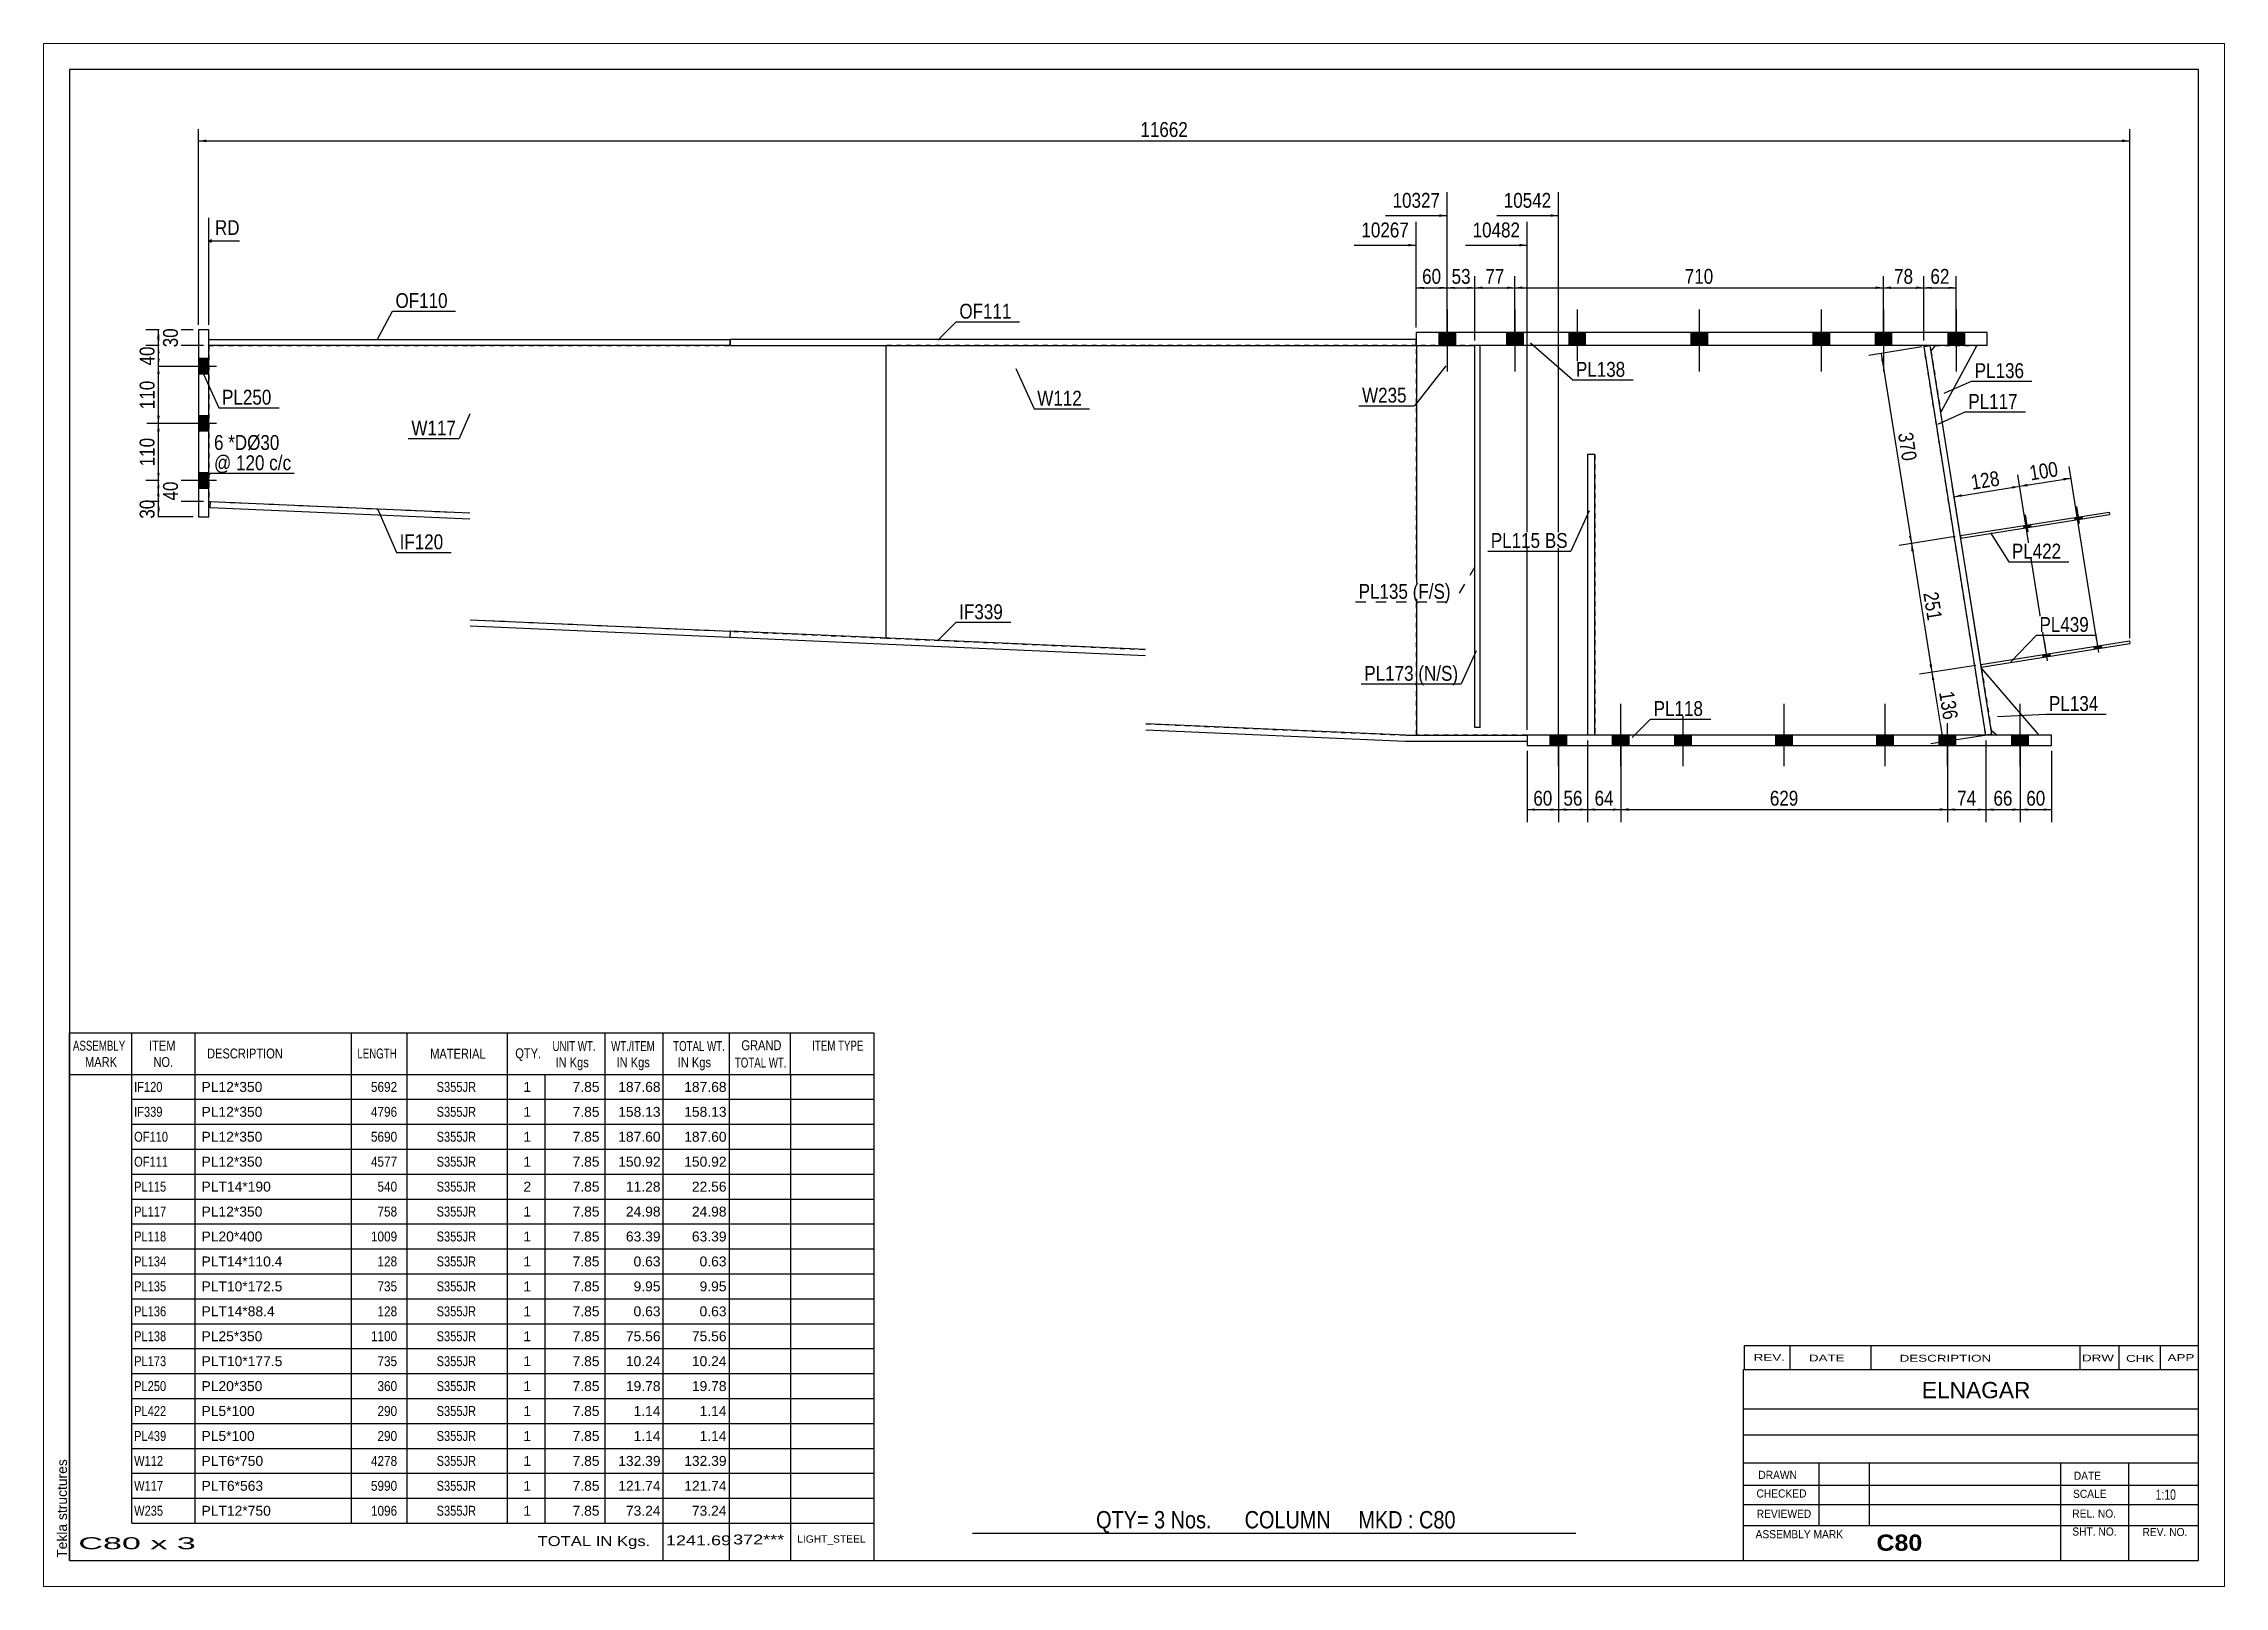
# Paper-space layout 'Layout1' of a CAD drawing. Header units: millimetres. Extents: x 0 to 420, y 0 to 297.
# The model-space entities are those that its viewports show. They can reach past a viewport. Long polylines and large blocks are cut down to what shows.
import ezdxf

# ---------------------------------------------------------------- set-up
doc = ezdxf.new("R2010")
doc.units = ezdxf.units.MM
doc.linetypes.add('DXK_LINE_DOT1', pattern=[1.8814, 0.9407, -0.9407])
doc.linetypes.add('DXK_LINE_DOT2', pattern=[3.9198, 1.9599, -1.9599])
doc.layers.add('Viewport layer', color=7, linetype='Continuous', plot=False)
doc.styles.add('Arial', font='ARIAL.TTF', dxfattribs={"height": 0.2})
doc.styles.add('Arial Bold', font='ARIALBD.TTF', dxfattribs={"height": 0.2})
doc.styles.add('Arial Narrow', font='ARIALN.TTF', dxfattribs={"height": 0.2})

# ---------------------------------------------------------------- blocks, each defined once
blk = doc.blocks.new('Unknown-623327704-1210')
at = {"color": 5, "linetype": 'Continuous'}
for p, q in [((83.69, 122.96), (-326.31, 122.96)), ((-326.31, 122.96), (-326.31, -164.04)), ((83.69, -164.04), (83.69, 122.96)), ((-326.31, -164.04), (83.69, -164.04))]:
    blk.add_line(p, q, dxfattribs=at)
at = {"color": 174, "linetype": 'Continuous', "style": 'Arial'}
blk.add_text('Tekla structures', height=1.9102, rotation=90, dxfattribs=at).set_placement((-326.81, -163.54))
blk = doc.blocks.new('Part-623327704-3777 - 1231')
at = {"color": 2, "linetype": 'Continuous'}
for p, q in [((33.02, 69.83), (32.18, 68.84)), ((41.02, 69.83), (34.06, 56.99))]:
    blk.add_line(p, q, dxfattribs=at)
at = {"color": 7, "linetype": 'DXK_LINE_DOT1'}
for p, q in [((32.18, 68.84), (34.06, 56.99)), ((33.02, 69.83), (41.02, 69.83)), ((34.06, 56.99), (34.06, 56.99))]:
    blk.add_line(p, q, dxfattribs=at)
blk = doc.blocks.new('Part-623327704-3789 - 1231')
at = {"color": 2, "linetype": 'Continuous'}
for p, q in [((55.37, -5.17), (-45.57, -5.17)), ((-45.57, -5.17), (-45.57, -7.17)), ((-45.57, -7.17), (55.37, -7.17)), ((55.37, -7.17), (55.37, -5.17))]:
    blk.add_line(p, q, dxfattribs=at)
blk = doc.blocks.new('Part-623327704-3775 - 1231')
at = {"color": 2, "linetype": 'Continuous'}
for p, q in [((43.01, 72.33), (-66.99, 72.33)), ((-66.99, 72.33), (-66.99, 69.83)), ((43.01, 69.83), (43.01, 72.33)), ((-66.99, 69.83), (-55.64, 69.83)), ((43.01, 69.83), (-54.64, 69.83))]:
    blk.add_line(p, q, dxfattribs=at)
at = {"color": 7, "linetype": 'DXK_LINE_DOT1'}
blk.add_line((-54.64, 69.83), (-55.64, 69.83), dxfattribs=at)
blk = doc.blocks.new('Part-623327704-3778 - 1231')
at = {"color": 2, "linetype": 'Continuous'}
for p, q in [((-299.25, 38.62), (-299.2, 39.81)), ((-249.25, 36.42), (-299.25, 38.62)), ((-299.2, 39.81), (-249.25, 37.62)), ((-249.15, 17.04), (-199.1, 14.84)), ((-199.15, 13.64), (-249.15, 15.84)), ((-199.1, 14.84), (-199.15, 13.64))]:
    blk.add_line(p, q, dxfattribs=at)
blk = doc.blocks.new('Part-623327704-3779 - 1231')
at = {"color": 2, "linetype": 'Continuous'}
for p, q in [((-299.5, 69.83), (-299.5, 71.03)), ((-299.5, 71.03), (-249.25, 71.03)), ((-249.25, 69.83), (-299.5, 69.83)), ((-249.15, 71.03), (-199.1, 71.03)), ((-199.1, 69.83), (-249.15, 69.83)), ((-199.1, 71.03), (-199.1, 69.83))]:
    blk.add_line(p, q, dxfattribs=at)
blk = doc.blocks.new('Part-623327704-3780 - 1231')
at = {"color": 2, "linetype": 'Continuous'}
for p, q in [((-119.1, 71.03), (-199.1, 71.03)), ((-199.1, 69.83), (-199.1, 71.03)), ((-199.1, 69.83), (-119.1, 69.83)), ((-66.99, 71.03), (-119, 71.03)), ((-119, 69.83), (-66.99, 69.83)), ((-66.99, 69.83), (-66.99, 71.03))]:
    blk.add_line(p, q, dxfattribs=at)
blk = doc.blocks.new('Part-623327704-3784 - 1231')
at = {"color": 2, "linetype": 'Continuous'}
for p, q in [((-66.89, 69.83), (-66.89, -5.17)), ((30.84, 69.64), (30.81, 69.83))]:
    blk.add_line(p, q, dxfattribs=at)
at = {"color": 7, "linetype": 'DXK_LINE_DOT1'}
for p, q in [((30.81, 69.83), (-66.89, 69.83)), ((42.73, -5.17), (30.84, 69.64)), ((42.73, -5.17), (-66.89, -5.17))]:
    blk.add_line(p, q, dxfattribs=at)
blk = doc.blocks.new('Part-623327704-3785 - 1231')
at = {"color": 2, "linetype": 'Continuous'}
blk.add_line((-169.1, 69.83), (-169.1, 13.52), dxfattribs=at)
at = {"color": 7, "linetype": 'DXK_LINE_DOT1'}
for p, q in [((-119.1, 69.83), (-169.1, 69.83)), ((-66.89, 69.83), (-119, 69.83)), ((-66.89, -5.17), (-66.89, 69.83)), ((-169.1, 13.52), (-119.1, 11.33)), ((-119, -2.98), (-68.97, -5.17)), ((-68.97, -5.17), (-66.89, -5.17))]:
    blk.add_line(p, q, dxfattribs=at)
blk = doc.blocks.new('Part-623327704-3786 - 1231')
at = {"color": 2, "linetype": 'Continuous'}
for p, q in [((30.84, 69.64), (32.02, 69.83)), ((42.73, -5.17), (30.84, 69.64)), ((43.92, -4.98), (32.02, 69.83)), ((43.92, -4.98), (42.73, -5.17))]:
    blk.add_line(p, q, dxfattribs=at)
blk = doc.blocks.new('Part-623327704-3787 - 1231')
at = {"color": 2, "linetype": 'Continuous'}
for p, q in [((-32.57, 48.85), (-33.97, 48.85)), ((-33.97, 48.85), (-33.97, -5.17)), ((-32.57, -5.17), (-32.57, 48.85))]:
    blk.add_line(p, q, dxfattribs=at)
blk = doc.blocks.new('Part-623327704-3788 - 1231')
at = {"color": 7, "linetype": 'DXK_LINE_DOT1'}
for p, q in [((-32.57, 48.85), (-33.97, 48.85)), ((-33.97, 48.85), (-33.97, -5.17)), ((-32.57, 48.85), (-32.57, -5.17))]:
    blk.add_line(p, q, dxfattribs=at)
blk = doc.blocks.new('Part-623327704-3792 - 1231')
at = {"color": 2, "linetype": 'Continuous'}
for p, q in [((41.91, 7.67), (52.95, -5.17)), ((43.79, -4.19), (44.95, -5.17))]:
    blk.add_line(p, q, dxfattribs=at)
at = {"color": 7, "linetype": 'DXK_LINE_DOT1'}
for p, q in [((41.91, 7.67), (43.79, -4.19)), ((52.95, -5.17), (44.95, -5.17))]:
    blk.add_line(p, q, dxfattribs=at)
blk = doc.blocks.new('Part-623327704-3794 - 1231')
at = {"color": 2, "linetype": 'Continuous'}
for p, q in [((-299.5, 72.83), (-301.5, 72.83)), ((-301.5, 72.83), (-301.5, 36.83)), ((-299.5, 36.83), (-299.5, 72.83)), ((-301.5, 36.83), (-299.5, 36.83))]:
    blk.add_line(p, q, dxfattribs=at)
blk = doc.blocks.new('Part-623327704-3795 - 1231')
at = {"color": 2, "linetype": 'Continuous'}
for p, q in [((41.78, 8.43), (70.42, 12.98)), ((70.42, 12.98), (70.5, 12.49)), ((41.86, 7.93), (70.5, 12.49))]:
    blk.add_line(p, q, dxfattribs=at)
at = {"color": 7, "linetype": 'DXK_LINE_DOT1'}
blk.add_line((41.78, 8.43), (41.86, 7.93), dxfattribs=at)
blk = doc.blocks.new('Part-623327704-3796 - 1231')
at = {"color": 2, "linetype": 'Continuous'}
for p, q in [((-199.1, 14.84), (-199.15, 13.64)), ((-119.1, 10.13), (-199.15, 13.64)), ((-119.1, 11.33), (-199.1, 14.84)), ((-68.97, -5.17), (-119, -2.98)), ((-69, -6.37), (-119, -4.18)), ((-45.57, -6.37), (-69, -6.37)), ((-68.97, -5.17), (-45.57, -5.17))]:
    blk.add_line(p, q, dxfattribs=at)
at = {"color": 7, "linetype": 'DXK_LINE_DOT1'}
blk.add_line((-45.57, -5.17), (-45.57, -6.37), dxfattribs=at)
blk = doc.blocks.new('Part-623327704-3800 - 1231')
at = {"color": 7, "linetype": 'DXK_LINE_DOT1'}
for p, q in [((-55.64, -3.67), (-55.64, 69.83)), ((-54.64, -3.67), (-54.64, 69.83)), ((-54.64, -3.67), (-55.64, -3.67))]:
    blk.add_line(p, q, dxfattribs=at)
blk = doc.blocks.new('Part-623327704-3801 - 1231')
at = {"color": 2, "linetype": 'Continuous'}
for p, q in [((-54.64, 69.83), (-55.64, 69.83)), ((-55.64, -3.67), (-55.64, 69.83)), ((-54.64, -3.67), (-54.64, 69.83)), ((-54.64, -3.67), (-55.64, -3.67))]:
    blk.add_line(p, q, dxfattribs=at)
blk = doc.blocks.new('Part-623327704-3802 - 1231')
at = {"color": 2, "linetype": 'Continuous'}
for p, q in [((37.84, 33.24), (66.48, 37.79)), ((37.92, 32.75), (66.56, 37.3)), ((66.48, 37.79), (66.56, 37.3))]:
    blk.add_line(p, q, dxfattribs=at)
at = {"color": 7, "linetype": 'DXK_LINE_DOT1'}
blk.add_line((37.84, 33.24), (37.92, 32.75), dxfattribs=at)
blk = doc.blocks.new('Part-623327704-3803 - 1231')
at = {"color": 7, "linetype": 'DXK_LINE_DOT1'}
for p, q in [((-299.5, 69.83), (-249.25, 69.83)), ((-299.5, 69.83), (-299.5, 39.83)), ((-249.15, 69.83), (-169.1, 69.83)), ((-299.2, 39.81), (-249.25, 37.62)), ((-249.15, 17.04), (-169.1, 13.52))]:
    blk.add_line(p, q, dxfattribs=at)
at = {"color": 2, "linetype": 'Continuous'}
for p, q in [((-169.1, 69.83), (-169.1, 13.52)), ((-299.5, 39.83), (-299.2, 39.81))]:
    blk.add_line(p, q, dxfattribs=at)
blk = doc.blocks.new('Bolt-623327704-3804 - 1231')
at = {"linetype": 'Continuous'}
for points in [[(-59.39, 72.33), (-62.59, 72.33), (-62.59, 69.83), (-59.39, 69.83)], [(-59.39, 72.33), (-62.59, 72.33), (-62.59, 69.83), (-59.39, 69.83)], [(-46.39, 72.33), (-49.59, 72.33), (-49.59, 69.83), (-46.39, 69.83)], [(-46.39, 72.33), (-49.59, 72.33), (-49.59, 69.83), (-46.39, 69.83)], [(-34.39, 72.33), (-37.59, 72.33), (-37.59, 69.83), (-34.39, 69.83)], [(-34.39, 72.33), (-37.59, 72.33), (-37.59, 69.83), (-34.39, 69.83)], [(-10.89, 72.33), (-14.09, 72.33), (-14.09, 69.83), (-10.89, 69.83)], [(-10.89, 72.33), (-14.09, 72.33), (-14.09, 69.83), (-10.89, 69.83)], [(12.61, 72.33), (9.41, 72.33), (9.41, 69.83), (12.61, 69.83)], [(12.61, 72.33), (9.41, 72.33), (9.41, 69.83), (12.61, 69.83)], [(24.61, 72.33), (21.41, 72.33), (21.41, 69.83), (24.61, 69.83)], [(24.61, 72.33), (21.41, 72.33), (21.41, 69.83), (24.61, 69.83)], [(38.61, 72.33), (35.41, 72.33), (35.41, 69.83), (38.61, 69.83)], [(38.61, 72.33), (35.41, 72.33), (35.41, 69.83), (38.61, 69.83)]]:
    blk.add_hatch(color=3, dxfattribs=at).paths.add_polyline_path(points)
at = {"color": 3, "linetype": 'Continuous'}
for p, q in [((-60.99, 76.8), (-60.99, 64.83)), ((-60.99, 76.8), (-60.99, 64.83)), ((-47.99, 76.8), (-47.99, 64.83)), ((-47.99, 76.8), (-47.99, 64.83)), ((-35.99, 76.8), (-35.99, 64.83)), ((-35.99, 76.8), (-35.99, 64.83)), ((-12.49, 76.8), (-12.49, 64.83)), ((-12.49, 76.8), (-12.49, 64.83)), ((11.01, 76.8), (11.01, 64.83)), ((11.01, 76.8), (11.01, 64.83)), ((23.01, 76.8), (23.01, 64.83)), ((23.01, 76.8), (23.01, 64.83)), ((37.01, 76.8), (37.01, 64.83)), ((37.01, 76.8), (37.01, 64.83)), ((-62.59, 72.33), (-62.59, 69.83)), ((-62.59, 72.33), (-62.59, 69.83)), ((-59.39, 72.33), (-59.39, 69.83)), ((-59.39, 72.33), (-59.39, 69.83)), ((-49.59, 72.33), (-49.59, 69.83)), ((-49.59, 72.33), (-49.59, 69.83)), ((-46.39, 72.33), (-46.39, 69.83)), ((-46.39, 72.33), (-46.39, 69.83)), ((-37.59, 72.33), (-37.59, 69.83)), ((-37.59, 72.33), (-37.59, 69.83)), ((-34.39, 72.33), (-34.39, 69.83)), ((-34.39, 72.33), (-34.39, 69.83)), ((-14.09, 72.33), (-14.09, 69.83)), ((-14.09, 72.33), (-14.09, 69.83)), ((-10.89, 72.33), (-10.89, 69.83)), ((-10.89, 72.33), (-10.89, 69.83)), ((9.41, 72.33), (9.41, 69.83)), ((9.41, 72.33), (9.41, 69.83)), ((12.61, 72.33), (12.61, 69.83)), ((12.61, 72.33), (12.61, 69.83)), ((21.41, 72.33), (21.41, 69.83)), ((21.41, 72.33), (21.41, 69.83)), ((24.61, 72.33), (24.61, 69.83)), ((24.61, 72.33), (24.61, 69.83)), ((35.41, 72.33), (35.41, 69.83)), ((35.41, 72.33), (35.41, 69.83)), ((38.61, 72.33), (38.61, 69.83)), ((38.61, 72.33), (38.61, 69.83))]:
    blk.add_line(p, q, dxfattribs=at)
blk = doc.blocks.new('Bolt-623327704-3806 - 1231')
at = {"linetype": 'Continuous'}
for points in [[(-37.97, -5.17), (-41.17, -5.17), (-41.17, -7.17), (-37.97, -7.17)], [(-37.97, -5.17), (-41.17, -5.17), (-41.17, -7.17), (-37.97, -7.17)], [(-25.97, -5.17), (-29.17, -5.17), (-29.17, -7.17), (-25.97, -7.17)], [(-25.97, -5.17), (-29.17, -5.17), (-29.17, -7.17), (-25.97, -7.17)], [(-13.97, -5.17), (-17.17, -5.17), (-17.17, -7.17), (-13.97, -7.17)], [(-13.97, -5.17), (-17.17, -5.17), (-17.17, -7.17), (-13.97, -7.17)], [(5.5, -5.17), (2.3, -5.17), (2.3, -7.17), (5.5, -7.17)], [(5.5, -5.17), (2.3, -5.17), (2.3, -7.17), (5.5, -7.17)], [(24.97, -5.17), (21.77, -5.17), (21.77, -7.17), (24.97, -7.17)], [(24.97, -5.17), (21.77, -5.17), (21.77, -7.17), (24.97, -7.17)], [(36.97, -5.17), (33.77, -5.17), (33.77, -7.17), (36.97, -7.17)], [(36.97, -5.17), (33.77, -5.17), (33.77, -7.17), (36.97, -7.17)], [(50.97, -5.17), (47.77, -5.17), (47.77, -7.17), (50.97, -7.17)], [(50.97, -5.17), (47.77, -5.17), (47.77, -7.17), (50.97, -7.17)]]:
    blk.add_hatch(color=3, dxfattribs=at).paths.add_polyline_path(points)
at = {"color": 3, "linetype": 'Continuous'}
for p, q in [((-39.57, -11.15), (-39.57, 0.83)), ((-39.57, -11.15), (-39.57, 0.83)), ((-27.57, -11.15), (-27.57, 0.83)), ((-27.57, -11.15), (-27.57, 0.83)), ((-15.57, -11.15), (-15.57, 0.83)), ((-15.57, -11.15), (-15.57, 0.83)), ((3.9, -11.15), (3.9, 0.83)), ((3.9, -11.15), (3.9, 0.83)), ((23.37, -11.15), (23.37, 0.83)), ((23.37, -11.15), (23.37, 0.83)), ((35.37, -11.15), (35.37, 0.83)), ((35.37, -11.15), (35.37, 0.83)), ((49.37, -11.15), (49.37, 0.83)), ((49.37, -11.15), (49.37, 0.83)), ((-41.17, -7.17), (-41.17, -5.17)), ((-41.17, -7.17), (-41.17, -5.17)), ((-37.97, -7.17), (-37.97, -5.17)), ((-37.97, -7.17), (-37.97, -5.17)), ((-29.17, -7.17), (-29.17, -5.17)), ((-29.17, -7.17), (-29.17, -5.17)), ((-25.97, -7.17), (-25.97, -5.17)), ((-25.97, -7.17), (-25.97, -5.17)), ((-17.17, -7.17), (-17.17, -5.17)), ((-17.17, -7.17), (-17.17, -5.17)), ((-13.97, -7.17), (-13.97, -5.17)), ((-13.97, -7.17), (-13.97, -5.17)), ((2.3, -7.17), (2.3, -5.17)), ((2.3, -7.17), (2.3, -5.17)), ((5.5, -7.17), (5.5, -5.17)), ((5.5, -7.17), (5.5, -5.17)), ((21.77, -7.17), (21.77, -5.17)), ((21.77, -7.17), (21.77, -5.17)), ((24.97, -7.17), (24.97, -5.17)), ((24.97, -7.17), (24.97, -5.17)), ((33.77, -7.17), (33.77, -5.17)), ((33.77, -7.17), (33.77, -5.17)), ((36.97, -7.17), (36.97, -5.17)), ((36.97, -7.17), (36.97, -5.17)), ((47.77, -7.17), (47.77, -5.17)), ((47.77, -7.17), (47.77, -5.17)), ((50.97, -7.17), (50.97, -5.17)), ((50.97, -7.17), (50.97, -5.17))]:
    blk.add_line(p, q, dxfattribs=at)
blk = doc.blocks.new('Bolt-623327704-3809 - 1231')
at = {"linetype": 'Continuous'}
for points in [[(-301.5, 67.33), (-301.5, 64.33), (-299.5, 64.33), (-299.5, 67.33)], [(-301.5, 67.33), (-301.5, 64.33), (-299.5, 64.33), (-299.5, 67.33)], [(-301.5, 56.33), (-301.5, 53.33), (-299.5, 53.33), (-299.5, 56.33)], [(-301.5, 56.33), (-301.5, 53.33), (-299.5, 53.33), (-299.5, 56.33)], [(-301.5, 45.33), (-301.5, 42.33), (-299.5, 42.33), (-299.5, 45.33)], [(-301.5, 45.33), (-301.5, 42.33), (-299.5, 42.33), (-299.5, 45.33)]]:
    blk.add_hatch(color=3, dxfattribs=at).paths.add_polyline_path(points)
at = {"color": 3, "linetype": 'Continuous'}
for p, q in [((-299.5, 67.33), (-301.5, 67.33)), ((-299.5, 67.33), (-301.5, 67.33)), ((-298, 65.83), (-301.5, 65.83)), ((-298, 65.83), (-301.5, 65.83)), ((-299.5, 64.33), (-301.5, 64.33)), ((-299.5, 64.33), (-301.5, 64.33)), ((-299.5, 56.33), (-301.5, 56.33)), ((-299.5, 56.33), (-301.5, 56.33)), ((-298, 54.83), (-301.5, 54.83)), ((-298, 54.83), (-301.5, 54.83)), ((-299.5, 53.33), (-301.5, 53.33)), ((-299.5, 53.33), (-301.5, 53.33)), ((-299.5, 45.33), (-301.5, 45.33)), ((-299.5, 45.33), (-301.5, 45.33)), ((-298, 43.83), (-301.5, 43.83)), ((-298, 43.83), (-301.5, 43.83)), ((-299.5, 42.33), (-301.5, 42.33)), ((-299.5, 42.33), (-301.5, 42.33))]:
    blk.add_line(p, q, dxfattribs=at)
blk = doc.blocks.new('Bolt-623327704-3810 - 1231')
at = {"linetype": 'Continuous'}
for points in [[(53.81, 9.83), (55.19, 10.05), (55.12, 10.55), (53.73, 10.33)], [(53.81, 9.83), (55.19, 10.05), (55.12, 10.55), (53.73, 10.33)], [(63.69, 11.4), (65.07, 11.62), (64.99, 12.12), (63.61, 11.9)], [(63.69, 11.4), (65.07, 11.62), (64.99, 12.12), (63.61, 11.9)]]:
    blk.add_hatch(color=3, dxfattribs=at).paths.add_polyline_path(points)
at = {"color": 3, "linetype": 'Continuous'}
for p, q in [((54.63, 9.15), (54.03, 12.9)), ((54.63, 9.15), (54.03, 12.9)), ((64.5, 10.72), (63.91, 14.48)), ((64.5, 10.72), (63.91, 14.48)), ((53.81, 9.83), (53.73, 10.33)), ((53.81, 9.83), (53.73, 10.33)), ((55.19, 10.05), (55.12, 10.55)), ((55.19, 10.05), (55.12, 10.55)), ((63.69, 11.4), (63.61, 11.9)), ((63.69, 11.4), (63.61, 11.9)), ((65.07, 11.62), (64.99, 12.12)), ((65.07, 11.62), (64.99, 12.12))]:
    blk.add_line(p, q, dxfattribs=at)
blk = doc.blocks.new('Bolt-623327704-3811 - 1231')
at = {"linetype": 'Continuous'}
for points in [[(50.11, 34.68), (51.49, 34.9), (51.41, 35.4), (50.03, 35.18)], [(50.11, 34.68), (51.49, 34.9), (51.41, 35.4), (50.03, 35.18)], [(59.98, 36.25), (61.36, 36.47), (61.29, 36.97), (59.9, 36.75)], [(59.98, 36.25), (61.36, 36.47), (61.29, 36.97), (59.9, 36.75)]]:
    blk.add_hatch(color=3, dxfattribs=at).paths.add_polyline_path(points)
at = {"color": 3, "linetype": 'Continuous'}
for p, q in [((60.8, 35.57), (60.28, 38.83)), ((60.8, 35.57), (60.28, 38.83)), ((50.11, 34.68), (50.03, 35.18)), ((50.11, 34.68), (50.03, 35.18)), ((50.92, 34), (50.4, 37.26)), ((50.92, 34), (50.4, 37.26)), ((51.49, 34.9), (51.41, 35.4)), ((51.49, 34.9), (51.41, 35.4)), ((59.98, 36.25), (59.9, 36.75)), ((59.98, 36.25), (59.9, 36.75)), ((61.36, 36.47), (61.29, 36.97)), ((61.36, 36.47), (61.29, 36.97))]:
    blk.add_line(p, q, dxfattribs=at)
blk = doc.blocks.new('StraightDimension-623327704-1826 - 1231')
at = {"linetype": 'Continuous'}
blk.add_hatch(color=7, dxfattribs=at).paths.add_polyline_path([(-62.49, 95.11), (-60.99, 94.86), (-62.49, 94.61)])
at = {"color": 7, "linetype": 'Continuous'}
for p, q in [((-60.99, 70.83), (-60.99, 99.36)), ((-72.88, 94.86), (-60.99, 94.86))]:
    blk.add_line(p, q, dxfattribs=at)
at = {"color": 0}
blk.add_wipeout([(-61.76, 95.76), (-61.76, 99.96), (-72.11, 99.96), (-72.11, 95.76)], dxfattribs=at)
at = {"color": 3, "style": 'Arial Narrow'}
blk.add_text('10327', height=2.863, dxfattribs=at).set_placement((-71.51, 96.36))
blk = doc.blocks.new('StraightDimension-623327704-1827 - 1231')
at = {"linetype": 'Continuous'}
blk.add_hatch(color=7, dxfattribs=at).paths.add_polyline_path([(-68.49, 89.41), (-66.99, 89.16), (-68.49, 88.91)])
at = {"color": 7, "linetype": 'Continuous'}
for p, q in [((-66.99, 73.33), (-66.99, 93.66)), ((-78.88, 89.16), (-66.99, 89.16))]:
    blk.add_line(p, q, dxfattribs=at)
at = {"color": 0, "linetype": 'Continuous'}
blk.add_wipeout([(-292.97, 90.51), (-292.97, 94.71), (-298.91, 94.71), (-298.91, 90.51)], dxfattribs=at)
at = {"color": 7, "linetype": 'Continuous'}
for p, q in [((-299.5, 73.83), (-299.5, 94.41)), ((-299, 90.16), (-299.5, 89.91)), ((-299, 89.66), (-299.5, 89.91)), ((-293.57, 89.91), (-299.5, 89.91))]:
    blk.add_line(p, q, dxfattribs=at)
at = {"color": 3, "linetype": 'Continuous', "style": 'Arial Narrow'}
blk.add_text('RD', height=2.863, dxfattribs=at).set_placement((-298.31, 91.11))
at = {"color": 0}
blk.add_wipeout([(-67.76, 90.06), (-67.76, 94.26), (-78.11, 94.26), (-78.11, 90.06)], dxfattribs=at)
at = {"color": 3, "style": 'Arial Narrow'}
blk.add_text('10267', height=2.863, dxfattribs=at).set_placement((-77.51, 90.66))
blk = doc.blocks.new('StraightDimension-623327704-1824 - 1231')
at = {"linetype": 'Continuous'}
blk.add_hatch(color=7, dxfattribs=at).paths.add_polyline_path([(-41.07, 95.11), (-39.57, 94.86), (-41.07, 94.61)])
at = {"color": 7, "linetype": 'Continuous'}
for p, q in [((-39.57, -6.17), (-39.57, 99.36)), ((-51.46, 94.86), (-39.57, 94.86))]:
    blk.add_line(p, q, dxfattribs=at)
at = {"color": 0}
blk.add_wipeout([(-40.35, 95.76), (-40.35, 99.96), (-50.69, 99.96), (-50.69, 95.76)], dxfattribs=at)
at = {"color": 3, "style": 'Arial Narrow'}
blk.add_text('10542', height=2.863, dxfattribs=at).set_placement((-50.09, 96.36))
blk = doc.blocks.new('StraightDimension-623327704-1775 - 1231')
at = {"linetype": 'Continuous'}
for points in [[(-309.45, 53.33), (-309.2, 54.83), (-308.95, 53.33)], [(-308.95, 45.33), (-309.2, 43.83), (-309.45, 45.33)]]:
    blk.add_hatch(color=7, dxfattribs=at).paths.add_polyline_path(points)
at = {"color": 7, "linetype": 'Continuous'}
for p, q in [((-300.5, 54.83), (-311.45, 54.83)), ((-309.2, 43.83), (-309.2, 54.83)), ((-300.5, 43.83), (-311.45, 43.83))]:
    blk.add_line(p, q, dxfattribs=at)
at = {"color": 0}
blk.add_wipeout([(-309.35, 52.67), (-313.55, 52.67), (-313.55, 45.99), (-309.35, 45.99)], dxfattribs=at)
at = {"color": 3, "style": 'Arial Narrow'}
blk.add_text('110', height=2.863, rotation=90.0002, dxfattribs=at).set_placement((-309.95, 46.59))
blk = doc.blocks.new('StraightDimension-623327704-1825 - 1231')
at = {"linetype": 'Continuous'}
blk.add_hatch(color=7, dxfattribs=at).paths.add_polyline_path([(-47.07, 89.41), (-45.57, 89.16), (-47.07, 88.91)])
at = {"color": 7, "linetype": 'Continuous'}
for p, q in [((-45.57, -4.17), (-45.57, 93.66)), ((-57.46, 89.16), (-45.57, 89.16))]:
    blk.add_line(p, q, dxfattribs=at)
at = {"color": 0}
blk.add_wipeout([(-46.35, 90.06), (-46.35, 94.26), (-56.69, 94.26), (-56.69, 90.06)], dxfattribs=at)
at = {"color": 3, "style": 'Arial Narrow'}
blk.add_text('10482', height=2.863, dxfattribs=at).set_placement((-56.09, 90.66))
blk = doc.blocks.new('StraightDimension-623327704-1756 - 1231')
at = {"linetype": 'Continuous'}
for points in [[(-309.45, 64.33), (-309.2, 65.83), (-308.95, 64.33)], [(-308.95, 56.33), (-309.2, 54.83), (-309.45, 56.33)]]:
    blk.add_hatch(color=7, dxfattribs=at).paths.add_polyline_path(points)
at = {"color": 7, "linetype": 'Continuous'}
for p, q in [((-300.5, 65.83), (-311.45, 65.83)), ((-309.2, 54.83), (-309.2, 65.83)), ((-300.5, 54.83), (-311.45, 54.83))]:
    blk.add_line(p, q, dxfattribs=at)
at = {"color": 0}
blk.add_wipeout([(-309.35, 63.67), (-313.55, 63.67), (-313.55, 56.99), (-309.35, 56.99)], dxfattribs=at)
at = {"color": 3, "style": 'Arial Narrow'}
blk.add_text('110', height=2.863, rotation=90.0002, dxfattribs=at).set_placement((-309.95, 57.59))
blk = doc.blocks.new('StraightDimension-623327704-3086 - 1231')
at = {"linetype": 'Continuous'}
for points in [[(44.23, -19.74), (42.73, -19.49), (44.23, -19.24)], [(47.87, -19.24), (49.37, -19.49), (47.87, -19.74)]]:
    blk.add_hatch(color=7, dxfattribs=at).paths.add_polyline_path(points)
at = {"color": 7, "linetype": 'Continuous'}
for p, q in [((42.73, -6.17), (42.73, -21.89)), ((49.37, -6.17), (49.37, -21.89)), ((42.73, -19.49), (49.37, -19.49))]:
    blk.add_line(p, q, dxfattribs=at)
at = {"color": 0}
blk.add_wipeout([(48.48, -19.34), (48.48, -15.14), (43.62, -15.14), (43.62, -19.34)], dxfattribs=at)
at = {"color": 3, "style": 'Arial Narrow'}
blk.add_text('66', height=2.863, dxfattribs=at).set_placement((44.22, -18.74))
blk = doc.blocks.new('StraightDimension-623327704-4491 - 1231')
at = {"linetype": 'Continuous'}
for points in [[(28.41, 30.22), (28.42, 31.74), (28.9, 30.3)], [(32.37, 8.45), (32.36, 6.93), (31.88, 8.37)]]:
    blk.add_hatch(color=7, dxfattribs=at).paths.add_polyline_path(points)
at = {"color": 7, "linetype": 'Continuous'}
for p, q in [((36.85, 33.08), (26.05, 31.36)), ((28.42, 31.74), (32.36, 6.93)), ((40.8, 8.27), (29.99, 6.55))]:
    blk.add_line(p, q, dxfattribs=at)
at = {"color": 0}
blk.add_wipeout([(31.06, 16.06), (35.21, 16.72), (34.16, 23.32), (30.01, 22.66)], dxfattribs=at)
at = {"color": 3, "style": 'Arial Narrow'}
blk.add_text('251', height=2.863, rotation=-80.9647, dxfattribs=at).set_placement((30.7, 22.16))
blk = doc.blocks.new('StraightDimension-623327704-3230 - 1231')
at = {"linetype": 'Continuous'}
for points in [[(-46.49, 80.72), (-47.99, 80.97), (-46.49, 81.22)], [(21.51, 81.22), (23.01, 80.97), (21.51, 80.72)]]:
    blk.add_hatch(color=7, dxfattribs=at).paths.add_polyline_path(points)
at = {"color": 7, "linetype": 'Continuous'}
for p, q in [((-47.99, 70.83), (-47.99, 83.22)), ((-47.99, 80.97), (23.01, 80.97)), ((23.01, 70.8), (23.01, 83.22))]:
    blk.add_line(p, q, dxfattribs=at)
at = {"color": 0}
blk.add_wipeout([(-9.15, 81.12), (-9.15, 85.32), (-15.83, 85.32), (-15.83, 81.12)], dxfattribs=at)
at = {"color": 3, "style": 'Arial Narrow'}
blk.add_text('710', height=2.863, dxfattribs=at).set_placement((-15.23, 81.72))
blk = doc.blocks.new('StraightDimension-623327704-1898 - 1231')
at = {"linetype": 'Continuous'}
for points in [[(-300, 108.99), (-301.5, 109.24), (-300, 109.49)], [(69, 109.49), (70.5, 109.24), (69, 108.99)]]:
    blk.add_hatch(color=7, dxfattribs=at).paths.add_polyline_path(points)
at = {"color": 7, "linetype": 'Continuous'}
for p, q in [((-301.5, 73.83), (-301.5, 111.49)), ((-301.5, 109.24), (70.5, 109.24)), ((70.5, 13.49), (70.5, 111.49))]:
    blk.add_line(p, q, dxfattribs=at)
at = {"color": 0}
blk.add_wipeout([(-110.33, 109.39), (-110.33, 113.59), (-120.67, 113.59), (-120.67, 109.39)], dxfattribs=at)
at = {"color": 3, "style": 'Arial Narrow'}
blk.add_text('11662', height=2.863, dxfattribs=at).set_placement((-120.07, 109.99))
blk = doc.blocks.new('StraightDimension-623327704-1737 - 1231')
at = {"linetype": 'Continuous'}
for points in [[(-309.45, 68.33), (-309.2, 69.83), (-308.95, 68.33)], [(-308.95, 67.33), (-309.2, 65.83), (-309.45, 67.33)]]:
    blk.add_hatch(color=7, dxfattribs=at).paths.add_polyline_path(points)
at = {"color": 7, "linetype": 'Continuous'}
for p, q in [((-300.5, 69.83), (-311.45, 69.83)), ((-309.2, 65.83), (-309.2, 69.83)), ((-300.5, 65.83), (-311.45, 65.83))]:
    blk.add_line(p, q, dxfattribs=at)
at = {"color": 0}
blk.add_wipeout([(-309.35, 70.26), (-313.55, 70.26), (-313.55, 65.4), (-309.35, 65.4)], dxfattribs=at)
at = {"color": 3, "style": 'Arial Narrow'}
blk.add_text('40', height=2.863, rotation=90.0002, dxfattribs=at).set_placement((-309.95, 66))
blk = doc.blocks.new('StraightDimension-623327704-1722 - 1231')
at = {"linetype": 'Continuous'}
for points in [[(-309.45, 71.33), (-309.2, 72.83), (-308.95, 71.33)], [(-308.95, 71.33), (-309.2, 69.83), (-309.45, 71.33)]]:
    blk.add_hatch(color=7, dxfattribs=at).paths.add_polyline_path(points)
at = {"color": 7, "linetype": 'Continuous'}
for p, q in [((-302.5, 72.83), (-311.6, 72.83)), ((-309.2, 69.83), (-309.2, 72.83)), ((-300.5, 69.83), (-311.6, 69.83))]:
    blk.add_line(p, q, dxfattribs=at)
at = {"color": 0}
blk.add_wipeout([(-304.85, 73.76), (-309.05, 73.76), (-309.05, 68.9), (-304.85, 68.9)], dxfattribs=at)
at = {"color": 3, "style": 'Arial Narrow'}
blk.add_text('30', height=2.863, rotation=90.0002, dxfattribs=at).set_placement((-305.45, 69.5))
blk = doc.blocks.new('StraightDimension-623327704-1910 - 1231')
at = {"linetype": 'Continuous'}
for points in [[(47.76, 42.76), (49.29, 42.75), (47.84, 42.27)], [(38.17, 40.73), (36.65, 40.74), (38.09, 41.23)]]:
    blk.add_hatch(color=7, dxfattribs=at).paths.add_polyline_path(points)
at = {"color": 7, "linetype": 'Continuous'}
for p, q in [((41.63, 9.41), (36.29, 42.97)), ((36.65, 40.74), (49.29, 42.75)), ((54.27, 11.42), (48.93, 44.97))]:
    blk.add_line(p, q, dxfattribs=at)
at = {"color": 0}
blk.add_wipeout([(46.24, 42.42), (45.58, 46.57), (38.98, 45.52), (39.64, 41.37)], dxfattribs=at)
at = {"color": 3, "style": 'Arial Narrow'}
blk.add_text('128', height=2.863, rotation=9.0355, dxfattribs=at).set_placement((40.14, 42.06))
blk = doc.blocks.new('StraightDimension-623327704-1813 - 1231')
at = {"linetype": 'Continuous'}
for points in [[(-309.45, 38.33), (-309.2, 39.83), (-308.95, 38.33)], [(-308.95, 38.33), (-309.2, 36.83), (-309.45, 38.33)]]:
    blk.add_hatch(color=7, dxfattribs=at).paths.add_polyline_path(points)
at = {"color": 7, "linetype": 'Continuous'}
for p, q in [((-300.5, 39.83), (-311.45, 39.83)), ((-309.2, 36.83), (-309.2, 39.83)), ((-302.5, 36.83), (-311.45, 36.83))]:
    blk.add_line(p, q, dxfattribs=at)
at = {"color": 0}
blk.add_wipeout([(-309.35, 40.76), (-313.55, 40.76), (-313.55, 35.9), (-309.35, 35.9)], dxfattribs=at)
at = {"color": 3, "style": 'Arial Narrow'}
blk.add_text('30', height=2.863, rotation=90.0002, dxfattribs=at).set_placement((-309.95, 36.5))
blk = doc.blocks.new('StraightDimension-623327704-1792 - 1231')
at = {"linetype": 'Continuous'}
for points in [[(-309.45, 42.33), (-309.2, 43.83), (-308.95, 42.33)], [(-308.95, 41.33), (-309.2, 39.83), (-309.45, 41.33)]]:
    blk.add_hatch(color=7, dxfattribs=at).paths.add_polyline_path(points)
at = {"color": 7, "linetype": 'Continuous'}
for p, q in [((-300.5, 43.83), (-311.6, 43.83)), ((-309.2, 39.83), (-309.2, 43.83)), ((-300.5, 39.83), (-311.6, 39.83))]:
    blk.add_line(p, q, dxfattribs=at)
at = {"color": 0}
blk.add_wipeout([(-304.85, 44.26), (-309.05, 44.26), (-309.05, 39.4), (-304.85, 39.4)], dxfattribs=at)
at = {"color": 3, "style": 'Arial Narrow'}
blk.add_text('40', height=2.863, rotation=90.0002, dxfattribs=at).set_placement((-305.45, 40))
blk = doc.blocks.new('StraightDimension-623327704-1925 - 1231')
at = {"linetype": 'Continuous'}
for points in [[(50.81, 42.74), (49.29, 42.75), (50.73, 43.24)], [(57.64, 44.33), (59.16, 44.32), (57.72, 43.84)]]:
    blk.add_hatch(color=7, dxfattribs=at).paths.add_polyline_path(points)
at = {"color": 7, "linetype": 'Continuous'}
for p, q in [((64.14, 12.99), (58.81, 46.55)), ((54.27, 11.42), (48.93, 44.97)), ((49.29, 42.75), (59.16, 44.32))]:
    blk.add_line(p, q, dxfattribs=at)
at = {"color": 0}
blk.add_wipeout([(57.5, 44.21), (56.84, 48.36), (50.24, 47.31), (50.9, 43.16)], dxfattribs=at)
at = {"color": 3, "style": 'Arial Narrow'}
blk.add_text('100', height=2.863, rotation=9.0355, dxfattribs=at).set_placement((51.4, 43.85))
blk = doc.blocks.new('StraightDimension-623327704-3085 - 1231')
at = {"linetype": 'Continuous'}
for points in [[(50.87, -19.74), (49.37, -19.49), (50.87, -19.24)], [(53.87, -19.24), (55.37, -19.49), (53.87, -19.74)]]:
    blk.add_hatch(color=7, dxfattribs=at).paths.add_polyline_path(points)
at = {"color": 7, "linetype": 'Continuous'}
for p, q in [((49.37, -6.17), (49.37, -21.89)), ((55.37, -8.17), (55.37, -21.89)), ((49.37, -19.49), (55.37, -19.49))]:
    blk.add_line(p, q, dxfattribs=at)
at = {"color": 0}
blk.add_wipeout([(54.8, -19.34), (54.8, -15.14), (49.94, -15.14), (49.94, -19.34)], dxfattribs=at)
at = {"color": 3, "style": 'Arial Narrow'}
blk.add_text('60', height=2.863, dxfattribs=at).set_placement((50.54, -18.74))
blk = doc.blocks.new('StraightDimension-623327704-3087 - 1231')
at = {"linetype": 'Continuous'}
for points in [[(36.87, -19.74), (35.37, -19.49), (36.87, -19.24)], [(41.23, -19.24), (42.73, -19.49), (41.23, -19.74)]]:
    blk.add_hatch(color=7, dxfattribs=at).paths.add_polyline_path(points)
at = {"color": 7, "linetype": 'Continuous'}
for p, q in [((35.37, -6.17), (35.37, -21.89)), ((42.73, -6.17), (42.73, -21.89)), ((35.37, -19.49), (42.73, -19.49))]:
    blk.add_line(p, q, dxfattribs=at)
at = {"color": 0}
blk.add_wipeout([(41.48, -19.34), (41.48, -15.14), (36.62, -15.14), (36.62, -19.34)], dxfattribs=at)
at = {"color": 3, "style": 'Arial Narrow'}
blk.add_text('74', height=2.863, dxfattribs=at).set_placement((37.22, -18.74))
blk = doc.blocks.new('StraightDimension-623327704-3088 - 1231')
at = {"linetype": 'Continuous'}
for points in [[(-26.07, -19.74), (-27.57, -19.49), (-26.07, -19.24)], [(33.87, -19.24), (35.37, -19.49), (33.87, -19.74)]]:
    blk.add_hatch(color=7, dxfattribs=at).paths.add_polyline_path(points)
at = {"color": 7, "linetype": 'Continuous'}
for p, q in [((-27.57, -6.2), (-27.57, -21.89)), ((35.37, -6.17), (35.37, -21.89)), ((-27.57, -19.49), (35.37, -19.49))]:
    blk.add_line(p, q, dxfattribs=at)
at = {"color": 0}
blk.add_wipeout([(7.24, -19.34), (7.24, -15.14), (0.55, -15.14), (0.55, -19.34)], dxfattribs=at)
at = {"color": 3, "style": 'Arial Narrow'}
blk.add_text('629', height=2.863, dxfattribs=at).set_placement((1.15, -18.74))
blk = doc.blocks.new('StraightDimension-623327704-3089 - 1231')
at = {"linetype": 'Continuous'}
for points in [[(-32.47, -19.74), (-33.97, -19.49), (-32.47, -19.24)], [(-29.07, -19.24), (-27.57, -19.49), (-29.07, -19.74)]]:
    blk.add_hatch(color=7, dxfattribs=at).paths.add_polyline_path(points)
at = {"color": 7, "linetype": 'Continuous'}
for p, q in [((-33.97, -6.17), (-33.97, -21.89)), ((-27.57, -6.2), (-27.57, -21.89)), ((-33.97, -19.49), (-27.57, -19.49))]:
    blk.add_line(p, q, dxfattribs=at)
at = {"color": 0}
blk.add_wipeout([(-28.35, -19.34), (-28.35, -15.14), (-33.2, -15.14), (-33.2, -19.34)], dxfattribs=at)
at = {"color": 3, "style": 'Arial Narrow'}
blk.add_text('64', height=2.863, dxfattribs=at).set_placement((-32.6, -18.74))
blk = doc.blocks.new('StraightDimension-623327704-3090 - 1231')
at = {"linetype": 'Continuous'}
for points in [[(-38.07, -19.74), (-39.57, -19.49), (-38.07, -19.24)], [(-35.47, -19.24), (-33.97, -19.49), (-35.47, -19.74)]]:
    blk.add_hatch(color=7, dxfattribs=at).paths.add_polyline_path(points)
at = {"color": 7, "linetype": 'Continuous'}
for p, q in [((-39.57, -6.17), (-39.57, -21.89)), ((-33.97, -6.17), (-33.97, -21.89)), ((-39.57, -19.49), (-33.97, -19.49))]:
    blk.add_line(p, q, dxfattribs=at)
at = {"color": 0}
blk.add_wipeout([(-34.35, -19.34), (-34.35, -15.14), (-39.2, -15.14), (-39.2, -19.34)], dxfattribs=at)
at = {"color": 3, "style": 'Arial Narrow'}
blk.add_text('56', height=2.863, dxfattribs=at).set_placement((-38.6, -18.74))
blk = doc.blocks.new('StraightDimension-623327704-3091 - 1231')
at = {"linetype": 'Continuous'}
for points in [[(-44.07, -19.74), (-45.57, -19.49), (-44.07, -19.24)], [(-41.07, -19.24), (-39.57, -19.49), (-41.07, -19.74)]]:
    blk.add_hatch(color=7, dxfattribs=at).paths.add_polyline_path(points)
at = {"color": 7, "linetype": 'Continuous'}
for p, q in [((-45.57, -8.17), (-45.57, -21.89)), ((-39.57, -6.17), (-39.57, -21.89)), ((-45.57, -19.49), (-39.57, -19.49))]:
    blk.add_line(p, q, dxfattribs=at)
at = {"color": 0}
blk.add_wipeout([(-40.15, -19.34), (-40.15, -15.14), (-45, -15.14), (-45, -19.34)], dxfattribs=at)
at = {"color": 3, "style": 'Arial Narrow'}
blk.add_text('60', height=2.863, dxfattribs=at).set_placement((-44.4, -18.74))
blk = doc.blocks.new('StraightDimension-623327704-3228 - 1231')
at = {"linetype": 'Continuous'}
for points in [[(32.31, 80.72), (30.81, 80.97), (32.31, 81.22)], [(35.51, 81.22), (37.01, 80.97), (35.51, 80.72)]]:
    blk.add_hatch(color=7, dxfattribs=at).paths.add_polyline_path(points)
at = {"color": 7, "linetype": 'Continuous'}
for p, q in [((30.81, 70.83), (30.81, 83.22)), ((30.81, 80.97), (37.01, 80.97)), ((37.01, 70.83), (37.01, 83.22))]:
    blk.add_line(p, q, dxfattribs=at)
at = {"color": 0}
blk.add_wipeout([(36.34, 81.12), (36.34, 85.32), (31.48, 85.32), (31.48, 81.12)], dxfattribs=at)
at = {"color": 3, "style": 'Arial Narrow'}
blk.add_text('62', height=2.863, dxfattribs=at).set_placement((32.08, 81.72))
blk = doc.blocks.new('StraightDimension-623327704-3229 - 1231')
at = {"linetype": 'Continuous'}
for points in [[(24.51, 80.72), (23.01, 80.97), (24.51, 81.22)], [(29.31, 81.22), (30.81, 80.97), (29.31, 80.72)]]:
    blk.add_hatch(color=7, dxfattribs=at).paths.add_polyline_path(points)
at = {"color": 7, "linetype": 'Continuous'}
for p, q in [((23.01, 70.8), (23.01, 83.22)), ((23.01, 80.97), (30.81, 80.97)), ((30.81, 70.83), (30.81, 83.22))]:
    blk.add_line(p, q, dxfattribs=at)
at = {"color": 0}
blk.add_wipeout([(29.34, 81.12), (29.34, 85.32), (24.48, 85.32), (24.48, 81.12)], dxfattribs=at)
at = {"color": 3, "style": 'Arial Narrow'}
blk.add_text('78', height=2.863, dxfattribs=at).set_placement((25.08, 81.72))
blk = doc.blocks.new('StraightDimension-623327704-3231 - 1231')
at = {"linetype": 'Continuous'}
for points in [[(-54.14, 80.72), (-55.64, 80.97), (-54.14, 81.22)], [(-49.49, 81.22), (-47.99, 80.97), (-49.49, 80.72)]]:
    blk.add_hatch(color=7, dxfattribs=at).paths.add_polyline_path(points)
at = {"color": 7, "linetype": 'Continuous'}
for p, q in [((-55.64, 70.83), (-55.64, 83.22)), ((-55.64, 80.97), (-47.99, 80.97)), ((-47.99, 70.83), (-47.99, 83.22))]:
    blk.add_line(p, q, dxfattribs=at)
at = {"color": 0}
blk.add_wipeout([(-49.39, 81.12), (-49.39, 85.32), (-54.24, 85.32), (-54.24, 81.12)], dxfattribs=at)
at = {"color": 3, "style": 'Arial Narrow'}
blk.add_text('77', height=2.863, dxfattribs=at).set_placement((-53.64, 81.72))
blk = doc.blocks.new('StraightDimension-623327704-3232 - 1231')
at = {"linetype": 'Continuous'}
for points in [[(-59.49, 80.72), (-60.99, 80.97), (-59.49, 81.22)], [(-57.14, 81.22), (-55.64, 80.97), (-57.14, 80.72)]]:
    blk.add_hatch(color=7, dxfattribs=at).paths.add_polyline_path(points)
at = {"color": 7, "linetype": 'Continuous'}
for p, q in [((-60.99, 70.83), (-60.99, 83.22)), ((-60.99, 80.97), (-55.64, 80.97)), ((-55.64, 70.83), (-55.64, 83.22))]:
    blk.add_line(p, q, dxfattribs=at)
at = {"color": 0}
blk.add_wipeout([(-55.89, 81.12), (-55.89, 85.32), (-60.74, 85.32), (-60.74, 81.12)], dxfattribs=at)
at = {"color": 3, "style": 'Arial Narrow'}
blk.add_text('53', height=2.863, dxfattribs=at).set_placement((-60.14, 81.72))
blk = doc.blocks.new('StraightDimension-623327704-3233 - 1231')
at = {"linetype": 'Continuous'}
for points in [[(-65.49, 80.72), (-66.99, 80.97), (-65.49, 81.22)], [(-62.49, 81.22), (-60.99, 80.97), (-62.49, 80.72)]]:
    blk.add_hatch(color=7, dxfattribs=at).paths.add_polyline_path(points)
at = {"color": 7, "linetype": 'Continuous'}
for p, q in [((-66.99, 73.33), (-66.99, 83.22)), ((-66.99, 80.97), (-60.99, 80.97)), ((-60.99, 70.83), (-60.99, 83.22))]:
    blk.add_line(p, q, dxfattribs=at)
at = {"color": 0}
blk.add_wipeout([(-61.56, 81.12), (-61.56, 85.32), (-66.42, 85.32), (-66.42, 81.12)], dxfattribs=at)
at = {"color": 3, "style": 'Arial Narrow'}
blk.add_text('60', height=2.863, dxfattribs=at).set_placement((-65.82, 81.72))
blk = doc.blocks.new('StraightDimension-623327704-4490 - 1231')
at = {"linetype": 'Continuous'}
for points in [[(32.35, 5.41), (32.36, 6.93), (32.85, 5.49)], [(34.51, -4.96), (34.5, -6.48), (34.01, -5.04)]]:
    blk.add_hatch(color=7, dxfattribs=at).paths.add_polyline_path(points)
at = {"color": 7, "linetype": 'Continuous'}
for p, q in [((40.8, 8.27), (29.99, 6.55)), ((32.36, 6.93), (34.5, -6.48)), ((42.93, -5.14), (32.13, -6.86))]:
    blk.add_line(p, q, dxfattribs=at)
at = {"color": 0}
blk.add_wipeout([(34.1, -3.05), (38.25, -2.39), (37.2, 4.21), (33.05, 3.55)], dxfattribs=at)
at = {"color": 3, "style": 'Arial Narrow'}
blk.add_text('136', height=2.863, rotation=-80.9647, dxfattribs=at).set_placement((33.74, 3.05))
blk = doc.blocks.new('StraightDimension-623327704-4492 - 1231')
at = {"linetype": 'Continuous'}
for points in [[(22.59, 66.81), (22.6, 68.33), (23.08, 66.89)], [(28.43, 33.26), (28.42, 31.74), (27.94, 33.18)]]:
    blk.add_hatch(color=7, dxfattribs=at).paths.add_polyline_path(points)
at = {"color": 7, "linetype": 'Continuous'}
for p, q in [((30.44, 69.58), (20.23, 67.95)), ((22.6, 68.33), (28.42, 31.74)), ((36.85, 33.08), (26.05, 31.36))]:
    blk.add_line(p, q, dxfattribs=at)
at = {"color": 0}
blk.add_wipeout([(26.18, 46.76), (30.33, 47.42), (29.28, 54.02), (25.13, 53.36)], dxfattribs=at)
at = {"color": 3, "style": 'Arial Narrow'}
blk.add_text('370', height=2.863, rotation=-80.9647, dxfattribs=at).set_placement((25.82, 52.86))
blk = doc.blocks.new('CBS_NAME_BLOG-623327704-4525')
at = {"color": 7, "linetype": 'Continuous'}
for p, q in [((-3.9, -127.29), (83.62, -127.29)), ((-3.9, -164), (-3.9, -127.29)), ((-3.9, -134.83), (83.62, -134.83)), ((-3.83, -139.88), (83.69, -139.88)), ((-3.9, -145.26), (83.62, -145.26)), ((10.62, -157.36), (10.62, -145.26)), ((20.31, -157.34), (20.31, -145.27)), ((57.22, -164), (57.22, -145.27)), ((70.27, -164), (70.27, -145.26)), ((-3.89, -149.56), (83.69, -149.54)), ((-3.9, -153.3), (83.62, -153.3)), ((-3.9, -157.34), (83.62, -157.34)), ((-3.9, -164.04), (83.69, -164.04))]:
    blk.add_line(p, q, dxfattribs=at)
at = {"color": 3, "linetype": 'Continuous', "style": 'Arial'}
blk.add_text('ELNAGAR', height=3.133, dxfattribs=at).set_placement((30.42, -132.82))
at = {"color": 3, "linetype": 'Continuous'}
for s, height, style, width, p in [('DRAWN', 1.566, 'Arial', 0.9, (-1.07, -148.36)), ('DATE', 1.566, 'Arial', 0.9, (59.69, -148.52)), ('CHECKED', 1.566, 'Arial', 0.9, (-1.42, -151.94)), ('SCALE', 1.566, 'Arial', 0.9, (59.54, -152)), ('1:10', 1.957, 'Arial Narrow', 0.9, (75.43, -152.36)), ('REVIEWED', 1.566, 'Arial', 0.9, (-1.38, -155.85)), ('REL. NO.', 1.566, 'Arial', 0.9, (59.4, -155.81)), ('ASSEMBLY MARK', 1.5663, 'Arial', 0.9, (-1.6, -159.78)), ('C80', 3.131, 'Arial Bold', 1.1, (21.68, -162.19)), ('SHT. NO.', 1.566, 'Arial', 0.9, (59.4, -159.27)), ('REV. NO.', 1.566, 'Arial', 0.9, (72.92, -159.36))]:
    blk.add_text(s, height=height, dxfattribs=dict(at, style=style, width=width)).set_placement(p)
blk = doc.blocks.new('CBS_BOM-623327704-4523')
at = {"color": 7, "linetype": 'Continuous'}
for p, q in [((-326.34, -70.47), (-326.34, -62.47)), ((-326.34, -62.47), (-171.42, -62.48)), ((-314.34, -70.47), (-314.34, -62.47)), ((-302.15, -70.47), (-302.15, -62.47)), ((-271.99, -70.47), (-271.99, -62.47)), ((-261.31, -70.47), (-261.31, -62.47)), ((-241.99, -70.47), (-241.99, -62.47)), ((-223.19, -70.47), (-223.19, -62.47)), ((-211.98, -70.47), (-211.98, -62.47)), ((-199.19, -70.47), (-199.19, -62.47)), ((-187.44, -70.47), (-187.44, -62.47)), ((-171.42, -62.48), (-171.42, -70.47)), ((-326.34, -70.47), (-171.42, -70.47)), ((-326.34, -75.27), (-326.34, -70.47)), ((-314.34, -75.27), (-314.34, -70.47)), ((-302.15, -75.27), (-302.15, -70.47)), ((-271.99, -75.27), (-271.99, -70.47)), ((-261.31, -75.27), (-261.31, -70.47)), ((-241.99, -75.27), (-241.99, -70.47)), ((-234.73, -75.27), (-234.73, -70.47)), ((-223.19, -75.27), (-223.19, -70.47)), ((-211.98, -75.27), (-211.98, -70.47)), ((-199.19, -75.27), (-199.19, -70.47)), ((-187.42, -75.27), (-187.42, -70.47)), ((-171.42, -70.48), (-171.42, -75.27)), ((-326.34, -80.07), (-326.34, -75.27)), ((-314.34, -75.27), (-171.42, -75.27)), ((-314.34, -80.07), (-314.34, -75.27)), ((-302.15, -80.07), (-302.15, -75.27)), ((-271.99, -80.07), (-271.99, -75.27)), ((-261.31, -80.07), (-261.31, -75.27)), ((-241.99, -80.07), (-241.99, -75.27)), ((-234.73, -80.07), (-234.73, -75.27)), ((-223.19, -80.07), (-223.19, -75.27)), ((-211.98, -80.07), (-211.98, -75.27)), ((-199.19, -80.07), (-199.19, -75.27)), ((-187.42, -80.07), (-187.42, -75.27)), ((-171.42, -75.28), (-171.42, -80.07)), ((-326.34, -84.87), (-326.34, -80.07)), ((-314.34, -80.07), (-171.42, -80.07)), ((-314.34, -84.87), (-314.34, -80.07)), ((-302.15, -84.87), (-302.15, -80.07)), ((-271.99, -84.87), (-271.99, -80.07)), ((-261.31, -84.87), (-261.31, -80.07)), ((-241.99, -84.87), (-241.99, -80.07)), ((-234.73, -84.87), (-234.73, -80.07)), ((-223.19, -84.87), (-223.19, -80.07)), ((-211.98, -84.87), (-211.98, -80.07)), ((-199.19, -84.87), (-199.19, -80.07)), ((-187.42, -84.87), (-187.42, -80.07)), ((-171.42, -80.08), (-171.42, -84.87)), ((-326.34, -89.67), (-326.34, -84.87)), ((-314.34, -84.87), (-171.42, -84.87)), ((-314.34, -89.67), (-314.34, -84.87)), ((-302.15, -89.67), (-302.15, -84.87)), ((-271.99, -89.67), (-271.99, -84.87)), ((-261.31, -89.67), (-261.31, -84.87)), ((-241.99, -89.67), (-241.99, -84.87)), ((-234.73, -89.67), (-234.73, -84.87)), ((-223.19, -89.67), (-223.19, -84.87)), ((-211.98, -89.67), (-211.98, -84.87)), ((-199.19, -89.67), (-199.19, -84.87)), ((-187.42, -89.67), (-187.42, -84.87)), ((-171.42, -84.88), (-171.42, -89.67)), ((-326.34, -94.47), (-326.34, -89.67)), ((-314.34, -89.67), (-171.42, -89.67)), ((-314.34, -94.47), (-314.34, -89.67)), ((-302.15, -94.47), (-302.15, -89.67)), ((-271.99, -94.47), (-271.99, -89.67)), ((-261.31, -94.47), (-261.31, -89.67)), ((-241.99, -94.47), (-241.99, -89.67)), ((-234.73, -94.47), (-234.73, -89.67)), ((-223.19, -94.47), (-223.19, -89.67)), ((-211.98, -94.47), (-211.98, -89.67)), ((-199.19, -94.47), (-199.19, -89.67)), ((-187.42, -94.47), (-187.42, -89.67)), ((-171.42, -89.68), (-171.42, -94.47)), ((-326.34, -99.27), (-326.34, -94.47)), ((-314.34, -94.47), (-171.42, -94.47)), ((-314.34, -99.27), (-314.34, -94.47)), ((-302.15, -99.27), (-302.15, -94.47)), ((-271.99, -99.27), (-271.99, -94.47)), ((-261.31, -99.27), (-261.31, -94.47)), ((-241.99, -99.27), (-241.99, -94.47)), ((-234.73, -99.27), (-234.73, -94.47)), ((-223.19, -99.27), (-223.19, -94.47)), ((-211.98, -99.27), (-211.98, -94.47)), ((-199.19, -99.27), (-199.19, -94.47)), ((-187.42, -99.27), (-187.42, -94.47)), ((-171.42, -94.48), (-171.42, -99.27)), ((-326.34, -104.07), (-326.34, -99.27)), ((-314.34, -99.27), (-171.42, -99.27)), ((-314.34, -104.07), (-314.34, -99.27)), ((-302.15, -104.07), (-302.15, -99.27)), ((-271.99, -104.07), (-271.99, -99.27)), ((-261.31, -104.07), (-261.31, -99.27)), ((-241.99, -104.07), (-241.99, -99.27)), ((-234.73, -104.07), (-234.73, -99.27)), ((-223.19, -104.07), (-223.19, -99.27)), ((-211.98, -104.07), (-211.98, -99.27)), ((-199.19, -104.07), (-199.19, -99.27)), ((-187.42, -104.07), (-187.42, -99.27)), ((-171.42, -99.28), (-171.42, -104.07)), ((-326.34, -108.87), (-326.34, -104.07)), ((-314.34, -104.07), (-171.42, -104.07)), ((-314.34, -108.87), (-314.34, -104.07)), ((-302.15, -108.87), (-302.15, -104.07)), ((-271.99, -108.87), (-271.99, -104.07)), ((-261.31, -108.87), (-261.31, -104.07)), ((-241.99, -108.87), (-241.99, -104.07)), ((-234.73, -108.87), (-234.73, -104.07)), ((-223.19, -108.87), (-223.19, -104.07)), ((-211.98, -108.87), (-211.98, -104.07)), ((-199.19, -108.87), (-199.19, -104.07)), ((-187.42, -108.87), (-187.42, -104.07)), ((-171.42, -104.08), (-171.42, -108.87)), ((-326.34, -113.67), (-326.34, -108.87)), ((-314.34, -108.87), (-171.42, -108.87)), ((-314.34, -113.67), (-314.34, -108.87)), ((-302.15, -113.67), (-302.15, -108.87)), ((-271.99, -113.67), (-271.99, -108.87)), ((-261.31, -113.67), (-261.31, -108.87)), ((-241.99, -113.67), (-241.99, -108.87)), ((-234.73, -113.67), (-234.73, -108.87)), ((-223.19, -113.67), (-223.19, -108.87)), ((-211.98, -113.67), (-211.98, -108.87)), ((-199.19, -113.67), (-199.19, -108.87)), ((-187.42, -113.67), (-187.42, -108.87)), ((-171.42, -108.88), (-171.42, -113.67)), ((-326.34, -118.47), (-326.34, -113.67)), ((-314.34, -113.67), (-171.42, -113.67)), ((-314.34, -118.47), (-314.34, -113.67)), ((-302.15, -118.47), (-302.15, -113.67)), ((-271.99, -118.47), (-271.99, -113.67)), ((-261.31, -118.47), (-261.31, -113.67)), ((-241.99, -118.47), (-241.99, -113.67)), ((-234.73, -118.47), (-234.73, -113.67)), ((-223.19, -118.47), (-223.19, -113.67)), ((-211.98, -118.47), (-211.98, -113.67)), ((-199.19, -118.47), (-199.19, -113.67)), ((-187.42, -118.47), (-187.42, -113.67)), ((-171.42, -113.68), (-171.42, -118.47)), ((-326.34, -123.27), (-326.34, -118.47)), ((-314.34, -118.47), (-171.42, -118.47)), ((-314.34, -123.27), (-314.34, -118.47)), ((-302.15, -123.27), (-302.15, -118.47)), ((-271.99, -123.27), (-271.99, -118.47)), ((-261.31, -123.27), (-261.31, -118.47)), ((-241.99, -123.27), (-241.99, -118.47)), ((-234.73, -123.27), (-234.73, -118.47)), ((-223.19, -123.27), (-223.19, -118.47)), ((-211.98, -123.27), (-211.98, -118.47)), ((-199.19, -123.27), (-199.19, -118.47)), ((-187.42, -123.27), (-187.42, -118.47)), ((-171.42, -118.48), (-171.42, -123.27)), ((-326.34, -128.07), (-326.34, -123.27)), ((-314.34, -123.27), (-171.42, -123.27)), ((-314.34, -128.07), (-314.34, -123.27)), ((-302.15, -128.07), (-302.15, -123.27)), ((-271.99, -128.07), (-271.99, -123.27)), ((-261.31, -128.07), (-261.31, -123.27)), ((-241.99, -128.07), (-241.99, -123.27)), ((-234.73, -128.07), (-234.73, -123.27)), ((-223.19, -128.07), (-223.19, -123.27)), ((-211.98, -128.07), (-211.98, -123.27)), ((-199.19, -128.07), (-199.19, -123.27)), ((-187.42, -128.07), (-187.42, -123.27)), ((-171.42, -123.28), (-171.42, -128.07)), ((-326.34, -132.87), (-326.34, -128.07)), ((-314.34, -128.07), (-171.42, -128.07)), ((-314.34, -132.87), (-314.34, -128.07)), ((-302.15, -132.87), (-302.15, -128.07)), ((-271.99, -132.87), (-271.99, -128.07)), ((-261.31, -132.87), (-261.31, -128.07)), ((-241.99, -132.87), (-241.99, -128.07)), ((-234.73, -132.87), (-234.73, -128.07)), ((-223.19, -132.87), (-223.19, -128.07)), ((-211.98, -132.87), (-211.98, -128.07)), ((-199.19, -132.87), (-199.19, -128.07)), ((-187.42, -132.87), (-187.42, -128.07)), ((-171.42, -128.08), (-171.42, -132.87)), ((-326.34, -137.67), (-326.34, -132.87)), ((-314.34, -132.87), (-171.42, -132.87)), ((-314.34, -137.67), (-314.34, -132.87)), ((-302.15, -137.67), (-302.15, -132.87)), ((-271.99, -137.67), (-271.99, -132.87)), ((-261.31, -137.67), (-261.31, -132.87)), ((-241.99, -137.67), (-241.99, -132.87)), ((-234.73, -137.67), (-234.73, -132.87)), ((-223.19, -137.67), (-223.19, -132.87)), ((-211.98, -137.67), (-211.98, -132.87)), ((-199.19, -137.67), (-199.19, -132.87)), ((-187.42, -137.67), (-187.42, -132.87)), ((-171.42, -132.88), (-171.42, -137.67)), ((-326.34, -142.47), (-326.34, -137.67)), ((-314.34, -137.67), (-171.42, -137.67)), ((-314.34, -142.47), (-314.34, -137.67)), ((-302.15, -142.47), (-302.15, -137.67)), ((-271.99, -142.47), (-271.99, -137.67)), ((-261.31, -142.47), (-261.31, -137.67)), ((-241.99, -142.47), (-241.99, -137.67)), ((-234.73, -142.47), (-234.73, -137.67)), ((-223.19, -142.47), (-223.19, -137.67)), ((-211.98, -142.47), (-211.98, -137.67)), ((-199.19, -142.47), (-199.19, -137.67)), ((-187.42, -142.47), (-187.42, -137.67)), ((-171.42, -137.68), (-171.42, -142.47)), ((-326.34, -147.27), (-326.34, -142.47)), ((-314.34, -142.47), (-171.42, -142.47)), ((-314.34, -147.27), (-314.34, -142.47)), ((-302.15, -147.27), (-302.15, -142.47)), ((-271.99, -147.27), (-271.99, -142.47)), ((-261.31, -147.27), (-261.31, -142.47)), ((-241.99, -147.27), (-241.99, -142.47)), ((-234.73, -147.27), (-234.73, -142.47)), ((-223.19, -147.27), (-223.19, -142.47)), ((-211.98, -147.27), (-211.98, -142.47)), ((-199.19, -147.27), (-199.19, -142.47)), ((-187.42, -147.27), (-187.42, -142.47)), ((-171.42, -142.48), (-171.42, -147.27)), ((-326.34, -152.07), (-326.34, -147.27)), ((-314.34, -147.27), (-171.42, -147.27)), ((-314.34, -152.07), (-314.34, -147.27)), ((-302.15, -152.07), (-302.15, -147.27)), ((-271.99, -152.07), (-271.99, -147.27)), ((-261.31, -152.07), (-261.31, -147.27)), ((-241.99, -152.07), (-241.99, -147.27)), ((-234.73, -152.07), (-234.73, -147.27)), ((-223.19, -152.07), (-223.19, -147.27)), ((-211.98, -152.07), (-211.98, -147.27)), ((-199.19, -152.07), (-199.19, -147.27)), ((-187.42, -152.07), (-187.42, -147.27)), ((-171.42, -147.28), (-171.42, -152.07)), ((-326.34, -156.87), (-326.34, -152.07)), ((-314.34, -152.07), (-171.42, -152.07)), ((-314.34, -156.87), (-314.34, -152.07)), ((-302.15, -156.87), (-302.15, -152.07)), ((-271.99, -156.87), (-271.99, -152.07)), ((-261.31, -156.87), (-261.31, -152.07)), ((-241.99, -156.87), (-241.99, -152.07)), ((-234.73, -156.87), (-234.73, -152.07)), ((-223.19, -156.87), (-223.19, -152.07)), ((-211.98, -156.87), (-211.98, -152.07)), ((-199.19, -156.87), (-199.19, -152.07)), ((-187.42, -156.87), (-187.42, -152.07)), ((-171.42, -152.08), (-171.42, -156.87)), ((-326.34, -164.07), (-326.34, -156.89)), ((-314.34, -156.87), (-171.42, -156.87)), ((-211.98, -164.07), (-211.98, -156.89)), ((-199.19, -164.07), (-199.19, -156.89)), ((-187.38, -164.07), (-187.38, -156.89)), ((-171.42, -156.87), (-171.42, -164.07)), ((-326.34, -164.07), (-171.42, -164.07))]:
    blk.add_line(p, q, dxfattribs=at)
at = {"color": 3, "linetype": 'Continuous', "style": 'Arial'}
for s, height, width, p in [('ASSEMBLY', 1.91, 0.7, (-325.66, -65.9)), ('MARK', 1.91, 0.8, (-323.34, -69.04)), ('ITEM', 1.91, 0.8, (-311.01, -65.9)), ('NO.', 1.91, 0.8, (-310.16, -69.04)), ('DESCRIPTION', 1.9102, 0.8, (-299.83, -67.41)), ('LENGTH', 1.91, 0.7, (-270.88, -67.41)), ('MATERIAL', 1.91, 0.8, (-256.86, -67.45)), ('QTY.', 1.91, 0.8, (-240.47, -67.37)), ('UNIT WT.', 1.91, 0.7, (-233.3, -65.98)), ('WT./ITEM', 1.91, 0.7, (-222.01, -65.98)), ('TOTAL WT.', 1.91, 0.7, (-210.07, -65.98)), ('GRAND', 1.91, 0.8, (-196.92, -65.82)), ('ITEM TYPE', 1.91, 0.7, (-183.28, -65.9)), ('IN Kgs', 1.91, 0.8, (-232.72, -69.11)), ('IN Kgs', 1.91, 0.8, (-220.97, -69.11)), ('IN Kgs', 1.91, 0.8, (-209.18, -69.11)), ('TOTAL WT.', 1.91, 0.7, (-198.18, -69.16))]:
    blk.add_text(s, height=height, dxfattribs=dict(at, width=width)).set_placement(p)
at = {"color": 7, "linetype": 'Continuous', "style": 'Arial'}
for s, width, p in [('IF120', 0.8, (-313.88, -73.84)), ('5692', 0.85, (-268.27, -73.84)), ('S355JR', 0.8, (-255.62, -73.84)), ('IF339', 0.8, (-313.88, -78.64)), ('4796', 0.85, (-268.27, -78.64)), ('S355JR', 0.8, (-255.62, -78.64)), ('OF110', 0.8, (-313.88, -83.44)), ('5690', 0.85, (-268.27, -83.44)), ('S355JR', 0.8, (-255.62, -83.44)), ('OF111', 0.8, (-313.88, -88.24)), ('4577', 0.85, (-268.27, -88.24)), ('S355JR', 0.8, (-255.62, -88.24)), ('PL115', 0.8, (-313.88, -93.04)), ('540', 0.85, (-267.01, -93.04)), ('S355JR', 0.8, (-255.62, -93.04)), ('PL117', 0.8, (-313.88, -97.84)), ('758', 0.85, (-267.01, -97.84)), ('S355JR', 0.8, (-255.62, -97.84)), ('PL118', 0.8, (-313.88, -102.64)), ('1009', 0.85, (-268.27, -102.64)), ('S355JR', 0.8, (-255.62, -102.64)), ('PL134', 0.8, (-313.88, -107.44)), ('128', 0.85, (-267.01, -107.44)), ('S355JR', 0.8, (-255.62, -107.44)), ('PL135', 0.8, (-313.88, -112.24)), ('735', 0.85, (-267.01, -112.24)), ('S355JR', 0.8, (-255.62, -112.24)), ('PL136', 0.8, (-313.88, -117.04)), ('128', 0.85, (-267.01, -117.04)), ('S355JR', 0.8, (-255.62, -117.04)), ('PL138', 0.8, (-313.88, -121.84)), ('1100', 0.85, (-268.27, -121.84)), ('S355JR', 0.8, (-255.62, -121.84)), ('PL173', 0.8, (-313.88, -126.64)), ('735', 0.85, (-267.01, -126.64)), ('S355JR', 0.8, (-255.62, -126.64)), ('PL250', 0.8, (-313.88, -131.44)), ('360', 0.85, (-267.01, -131.44)), ('S355JR', 0.8, (-255.62, -131.44)), ('PL422', 0.8, (-313.88, -136.24)), ('290', 0.85, (-267.01, -136.24)), ('S355JR', 0.8, (-255.62, -136.24)), ('PL439', 0.8, (-313.88, -141.04)), ('290', 0.85, (-267.01, -141.04)), ('S355JR', 0.8, (-255.62, -141.04)), ('W112', 0.8, (-313.88, -145.84)), ('4278', 0.85, (-268.27, -145.84)), ('S355JR', 0.8, (-255.62, -145.84)), ('W117', 0.8, (-313.88, -150.64)), ('5990', 0.85, (-268.27, -150.64)), ('S355JR', 0.8, (-255.62, -150.64)), ('W235', 0.8, (-313.88, -155.44)), ('1096', 0.85, (-268.27, -155.44)), ('S355JR', 0.8, (-255.62, -155.44))]:
    blk.add_text(s, height=1.91, dxfattribs=dict(at, width=width)).set_placement(p)
for s, height, p in [('PL12*350', 1.91, (-300.9, -73.84)), ('1', 1.91, (-238.9, -73.84)), ('7.85', 1.91, (-229.44, -73.84)), ('187.68', 1.91, (-220.65, -73.84)), ('187.68', 1.91, (-207.94, -73.84)), ('PL12*350', 1.91, (-300.9, -78.64)), ('1', 1.91, (-238.9, -78.64)), ('7.85', 1.91, (-229.44, -78.64)), ('158.13', 1.91, (-220.65, -78.64)), ('158.13', 1.91, (-207.94, -78.64)), ('PL12*350', 1.91, (-300.9, -83.44)), ('1', 1.91, (-238.9, -83.44)), ('7.85', 1.91, (-229.44, -83.44)), ('187.60', 1.91, (-220.65, -83.44)), ('187.60', 1.91, (-207.94, -83.44)), ('PL12*350', 1.91, (-300.9, -88.24)), ('1', 1.91, (-238.9, -88.24)), ('7.85', 1.91, (-229.44, -88.24)), ('150.92', 1.91, (-220.65, -88.24)), ('150.92', 1.91, (-207.94, -88.24)), ('PLT14*190', 1.91, (-300.9, -93.04)), ('2', 1.91, (-238.9, -93.04)), ('7.85', 1.91, (-229.44, -93.04)), ('11.28', 1.91, (-219.17, -93.04)), ('22.56', 1.91, (-206.46, -93.04)), ('PL12*350', 1.91, (-300.9, -97.84)), ('1', 1.91, (-238.9, -97.84)), ('7.85', 1.91, (-229.44, -97.84)), ('24.98', 1.91, (-219.17, -97.84)), ('24.98', 1.91, (-206.46, -97.84)), ('PL20*400', 1.91, (-300.9, -102.64)), ('1', 1.91, (-238.9, -102.64)), ('7.85', 1.91, (-229.44, -102.64)), ('63.39', 1.91, (-219.17, -102.64)), ('63.39', 1.91, (-206.46, -102.64)), ('PLT14*110.4', 1.9102, (-300.9, -107.44)), ('1', 1.91, (-238.9, -107.44)), ('7.85', 1.91, (-229.44, -107.44)), ('0.63', 1.91, (-217.69, -107.44)), ('0.63', 1.91, (-204.98, -107.44)), ('PLT10*172.5', 1.9102, (-300.9, -112.24)), ('1', 1.91, (-238.9, -112.24)), ('7.85', 1.91, (-229.44, -112.24)), ('9.95', 1.91, (-217.69, -112.24)), ('9.95', 1.91, (-204.98, -112.24)), ('PLT14*88.4', 1.91, (-300.9, -117.04)), ('1', 1.91, (-238.9, -117.04)), ('7.85', 1.91, (-229.44, -117.04)), ('0.63', 1.91, (-217.69, -117.04)), ('0.63', 1.91, (-204.98, -117.04)), ('PL25*350', 1.91, (-300.9, -121.84)), ('1', 1.91, (-238.9, -121.84)), ('7.85', 1.91, (-229.44, -121.84)), ('75.56', 1.91, (-219.17, -121.84)), ('75.56', 1.91, (-206.46, -121.84)), ('PLT10*177.5', 1.9102, (-300.9, -126.64)), ('1', 1.91, (-238.9, -126.64)), ('7.85', 1.91, (-229.44, -126.64)), ('10.24', 1.91, (-219.17, -126.64)), ('10.24', 1.91, (-206.46, -126.64)), ('PL20*350', 1.91, (-300.9, -131.44)), ('1', 1.91, (-238.9, -131.44)), ('7.85', 1.91, (-229.44, -131.44)), ('19.78', 1.91, (-219.17, -131.44)), ('19.78', 1.91, (-206.46, -131.44)), ('PL5*100', 1.91, (-300.9, -136.24)), ('1', 1.91, (-238.9, -136.24)), ('7.85', 1.91, (-229.44, -136.24)), ('1.14', 1.91, (-217.69, -136.24)), ('1.14', 1.91, (-204.98, -136.24)), ('PL5*100', 1.91, (-300.9, -141.04)), ('1', 1.91, (-238.9, -141.04)), ('7.85', 1.91, (-229.44, -141.04)), ('1.14', 1.91, (-217.69, -141.04)), ('1.14', 1.91, (-204.98, -141.04)), ('PLT6*750', 1.91, (-300.9, -145.84)), ('1', 1.91, (-238.9, -145.84)), ('7.85', 1.91, (-229.44, -145.84)), ('132.39', 1.91, (-220.65, -145.84)), ('132.39', 1.91, (-207.94, -145.84)), ('PLT6*563', 1.91, (-300.9, -150.64)), ('1', 1.91, (-238.9, -150.64)), ('7.85', 1.91, (-229.44, -150.64)), ('121.74', 1.91, (-220.65, -150.64)), ('121.74', 1.91, (-207.94, -150.64)), ('PLT12*750', 1.91, (-300.9, -155.44)), ('1', 1.91, (-238.9, -155.44)), ('7.85', 1.91, (-229.44, -155.44)), ('73.24', 1.91, (-219.17, -155.44)), ('73.24', 1.91, (-206.46, -155.44))]:
    blk.add_text(s, height=height, dxfattribs=at).set_placement(p)
at = {"color": 6, "linetype": 'Continuous', "style": 'Arial'}
for s, height, width, p in [('C80 x 3', 2.292, 2.05, (-324.62, -161.88)), ('TOTAL IN Kgs.', 1.9102, 1.2, (-236.18, -161.28)), ('1241.69', 1.91, 1.3, (-211.45, -161.13)), ('372***', 1.91, 1.3, (-198.52, -160.97))]:
    blk.add_text(s, height=height, dxfattribs=dict(at, width=width)).set_placement(p)
blk.add_text('LIGHT_STEEL', height=1.4135, dxfattribs=at).set_placement((-186.17, -160.62))
blk = doc.blocks.new('CBS_CALLOFF-623327704-4524')
at = {"color": 7, "linetype": 'Continuous'}
blk.add_line((-152.43, -158.77), (-36.2, -158.79), dxfattribs=at)
at = {"color": 3, "linetype": 'Continuous', "style": 'Arial Narrow'}
blk.add_text('QTY= 3 Nos.      COLUMN     MKD : C80', height=3.3405, dxfattribs=at).set_placement((-128.61, -157.88))
blk = doc.blocks.new('CBS_REVISION-623327704-4526')
at = {"color": 7, "linetype": 'Continuous'}
for p, q in [((-3.82, -122.66), (83.68, -122.66)), ((-3.82, -122.66), (-3.82, -127.29)), ((4.98, -122.66), (4.98, -127.29)), ((20.57, -122.66), (20.57, -127.23)), ((60.83, -122.66), (60.83, -127.29)), ((68.37, -122.66), (68.37, -127.29)), ((76.32, -122.66), (76.32, -127.29)), ((-3.82, -127.29), (83.68, -127.29))]:
    blk.add_line(p, q, dxfattribs=at)
at = {"color": 7, "style": 'Arial Narrow', "width": 1.7}
for s, height, p in [('REV.', 1.326, (-1.96, -125.62)), ('DATE', 1.326, (8.67, -125.73)), ('DESCRIPTION', 1.3257, (26.14, -125.79)), ('DRW', 1.326, (61.26, -125.73)), ('CHK', 1.326, (69.75, -125.82)), ('APP', 1.326, (77.75, -125.66))]:
    blk.add_text(s, height=height, dxfattribs=at).set_placement(p)
blk = doc.blocks.new('Mark-623327704-1251 - 1231')
at = {"color": 0}
blk.add_wipeout([(-253.49, 77.07), (-253.49, 80.07), (-263.54, 80.07), (-263.54, 77.07)], dxfattribs=at)
blk.add_wipeout([(-253.49, 77.07), (-253.49, 80.07), (-263.54, 80.07), (-263.54, 77.07)], dxfattribs=at)
at = {"color": 7, "linetype": 'Continuous'}
for p, q in [((-267.08, 70.92), (-264.14, 76.47)), ((-264.14, 76.47), (-251.99, 76.47))]:
    blk.add_line(p, q, dxfattribs=at)
at = {"color": 3, "style": 'Arial Narrow'}
blk.add_text('OF110', height=2.863, dxfattribs=at).set_placement((-263.54, 77.07))
blk = doc.blocks.new('Mark-623327704-3826 - 1231')
at = {"color": 0}
blk.add_wipeout([(-26.7, 63.82), (-26.7, 66.82), (-36.2, 66.82), (-36.2, 63.82)], dxfattribs=at)
blk.add_wipeout([(-26.7, 63.82), (-26.7, 66.82), (-36.2, 66.82), (-36.2, 63.82)], dxfattribs=at)
at = {"color": 7, "linetype": 'Continuous'}
for p, q in [((-44.96, 70.36), (-36.8, 63.22)), ((-36.8, 63.22), (-25.2, 63.22))]:
    blk.add_line(p, q, dxfattribs=at)
at = {"color": 3, "style": 'Arial Narrow'}
blk.add_text('PL138', height=2.863, dxfattribs=at).set_placement((-36.2, 63.82))
blk = doc.blocks.new('Mark-623327704-1359 - 1231')
at = {"color": 0}
blk.add_wipeout([(-254.35, 30.62), (-254.35, 33.62), (-262.75, 33.62), (-262.75, 30.62)], dxfattribs=at)
blk.add_wipeout([(-254.35, 30.62), (-254.35, 33.62), (-262.75, 33.62), (-262.75, 30.62)], dxfattribs=at)
at = {"color": 7, "linetype": 'Continuous'}
for p, q in [((-266.94, 38.3), (-263.35, 30.02)), ((-263.35, 30.02), (-252.85, 30.02))]:
    blk.add_line(p, q, dxfattribs=at)
at = {"color": 3, "style": 'Arial Narrow'}
blk.add_text('IF120', height=2.863, dxfattribs=at).set_placement((-262.75, 30.62))
blk = doc.blocks.new('Mark-623327704-1397 - 1231')
at = {"color": 0}
blk.add_wipeout([(-251.89, 52.53), (-251.89, 55.53), (-260.48, 55.53), (-260.48, 52.53)], dxfattribs=at)
blk.add_wipeout([(-251.89, 52.53), (-251.89, 55.53), (-260.48, 55.53), (-260.48, 52.53)], dxfattribs=at)
at = {"color": 7, "linetype": 'Continuous'}
for p in [(-249.25, 56.71), (-261.08, 51.93)]:
    blk.add_line(p, (-251.29, 51.93), dxfattribs=at)
at = {"color": 3, "style": 'Arial Narrow'}
blk.add_text('W117', height=2.863, dxfattribs=at).set_placement((-260.48, 52.53))
blk = doc.blocks.new('Mark-623327704-3844 - 1231')
at = {"color": 0}
blk.add_wipeout([(-131.35, 58.27), (-131.35, 61.27), (-139.94, 61.27), (-139.94, 58.27)], dxfattribs=at)
blk.add_wipeout([(-131.35, 58.27), (-131.35, 61.27), (-139.94, 61.27), (-139.94, 58.27)], dxfattribs=at)
at = {"color": 7, "linetype": 'Continuous'}
for p, q in [((-144.08, 65.4), (-140.54, 57.67)), ((-140.54, 57.67), (-129.85, 57.67))]:
    blk.add_line(p, q, dxfattribs=at)
at = {"color": 3, "style": 'Arial Narrow'}
blk.add_text('W112', height=2.863, dxfattribs=at).set_placement((-139.94, 58.27))
blk = doc.blocks.new('Mark-623327704-3871 - 1231')
at = {"color": 0}
blk.add_wipeout([(57.26, 28.83), (57.26, 31.83), (47.76, 31.83), (47.76, 28.83)], dxfattribs=at)
blk.add_wipeout([(57.26, 28.83), (57.26, 31.83), (47.76, 31.83), (47.76, 28.83)], dxfattribs=at)
at = {"color": 7, "linetype": 'Continuous'}
for p, q in [((43.62, 33.79), (47.16, 28.23)), ((47.16, 28.23), (58.76, 28.23))]:
    blk.add_line(p, q, dxfattribs=at)
at = {"color": 3, "style": 'Arial Narrow'}
blk.add_text('PL422', height=2.863, dxfattribs=at).set_placement((47.76, 28.83))
blk = doc.blocks.new('Mark-623327704-3865 - 1231')
at = {"color": 0}
blk.add_wipeout([(-68.54, 21.08), (-68.54, 24.08), (-78.04, 24.08), (-78.04, 21.08)], dxfattribs=at)
blk.add_wipeout([(-68.54, 21.08), (-68.54, 24.08), (-78.04, 24.08), (-78.04, 21.08)], dxfattribs=at)
blk.add_wipeout([(-60.34, 21.08), (-60.34, 24.08), (-67.64, 24.08), (-67.64, 21.08)], dxfattribs=at)
blk.add_wipeout([(-60.34, 21.08), (-60.34, 24.08), (-67.64, 24.08), (-67.64, 21.08)], dxfattribs=at)
at = {"color": 7, "linetype": 'DXK_LINE_DOT2'}
for p in [(-55.64, 27.22), (-78.64, 20.48)]:
    blk.add_line(p, (-59.74, 20.48), dxfattribs=at)
at = {"color": 3, "style": 'Arial Narrow'}
for s, p in [('PL135', (-78.04, 21.08)), ('(F/', (-67.64, 21.08)), ('S)', (-63.62, 21.08))]:
    blk.add_text(s, height=2.863, dxfattribs=at).set_placement(p)
blk = doc.blocks.new('Mark-623327704-3859 - 1231')
at = {"color": 0}
blk.add_wipeout([(62.59, 14.71), (62.59, 17.71), (53.08, 17.71), (53.08, 14.71)], dxfattribs=at)
blk.add_wipeout([(62.59, 14.71), (62.59, 17.71), (53.08, 17.71), (53.08, 14.71)], dxfattribs=at)
at = {"color": 7, "linetype": 'Continuous'}
for p, q in [((47.57, 8.97), (52.48, 14.11)), ((52.48, 14.11), (64.09, 14.11))]:
    blk.add_line(p, q, dxfattribs=at)
at = {"color": 3, "style": 'Arial Narrow'}
blk.add_text('PL439', height=2.863, dxfattribs=at).set_placement((53.08, 14.71))
blk = doc.blocks.new('Mark-623327704-3868 - 1231')
at = {"color": 0}
blk.add_wipeout([(-67.45, 5.3), (-67.45, 8.3), (-76.95, 8.3), (-76.95, 5.3)], dxfattribs=at)
blk.add_wipeout([(-67.45, 5.3), (-67.45, 8.3), (-76.95, 8.3), (-76.95, 5.3)], dxfattribs=at)
blk.add_wipeout([(-58.88, 5.3), (-58.88, 8.3), (-66.55, 8.3), (-66.55, 5.3)], dxfattribs=at)
blk.add_wipeout([(-58.88, 5.3), (-58.88, 8.3), (-66.55, 8.3), (-66.55, 5.3)], dxfattribs=at)
at = {"color": 7, "linetype": 'Continuous'}
for p in [(-55.41, 11.06), (-77.55, 4.7)]:
    blk.add_line(p, (-58.28, 4.7), dxfattribs=at)
at = {"color": 3, "style": 'Arial Narrow'}
for s, p in [('PL173', (-76.95, 5.3)), ('(N/', (-66.55, 5.3)), ('S)', (-62.17, 5.3))]:
    blk.add_text(s, height=2.863, dxfattribs=at).set_placement(p)
blk = doc.blocks.new('MarkSet-623327704-3821 - 1231')
at = {"color": 0}
blk.add_wipeout([(-43.08, 30.88), (-43.08, 33.88), (-52.59, 33.88), (-52.59, 30.88)], dxfattribs=at)
blk.add_wipeout([(-43.08, 30.88), (-43.08, 33.88), (-52.59, 33.88), (-52.59, 30.88)], dxfattribs=at)
blk.add_wipeout([(-37.8, 30.88), (-37.8, 33.88), (-42.18, 33.88), (-42.18, 30.88)], dxfattribs=at)
blk.add_wipeout([(-37.8, 30.88), (-37.8, 33.88), (-42.18, 33.88), (-42.18, 30.88)], dxfattribs=at)
at = {"color": 7, "linetype": 'Continuous'}
for p in [(-33.66, 38.01), (-53.19, 30.28)]:
    blk.add_line(p, (-37.2, 30.28), dxfattribs=at)
at = {"color": 3, "style": 'Arial Narrow'}
for s, p in [('PL115', (-52.59, 30.88)), ('BS', (-42.18, 30.88))]:
    blk.add_text(s, height=2.863, dxfattribs=at).set_placement(p)
blk = doc.blocks.new('Mark-623327704-3829 - 1231')
at = {"color": 0}
blk.add_wipeout([(50.11, 63.58), (50.11, 66.58), (40.61, 66.58), (40.61, 63.58)], dxfattribs=at)
blk.add_wipeout([(50.11, 63.58), (50.11, 66.58), (40.61, 66.58), (40.61, 63.58)], dxfattribs=at)
at = {"color": 7, "linetype": 'Continuous'}
for p, q in [((34.72, 60.67), (40.01, 62.98)), ((40.01, 62.98), (51.61, 62.98))]:
    blk.add_line(p, q, dxfattribs=at)
at = {"color": 3, "style": 'Arial Narrow'}
blk.add_text('PL136', height=2.863, dxfattribs=at).set_placement((40.61, 63.58))
blk = doc.blocks.new('Mark-623327704-3838 - 1231')
at = {"color": 0}
blk.add_wipeout([(-144.89, 75.02), (-144.89, 78.02), (-154.94, 78.02), (-154.94, 75.02)], dxfattribs=at)
blk.add_wipeout([(-144.89, 75.02), (-144.89, 78.02), (-154.94, 78.02), (-154.94, 75.02)], dxfattribs=at)
at = {"color": 7, "linetype": 'Continuous'}
for p, q in [((-159.08, 70.88), (-155.54, 74.42)), ((-155.54, 74.42), (-143.39, 74.42))]:
    blk.add_line(p, q, dxfattribs=at)
at = {"color": 3, "style": 'Arial Narrow'}
blk.add_text('OF111', height=2.863, dxfattribs=at).set_placement((-154.94, 75.02))
blk = doc.blocks.new('Mark-623327704-3841 - 1231')
at = {"color": 0}
blk.add_wipeout([(-68.8, 58.85), (-68.8, 61.85), (-77.39, 61.85), (-77.39, 58.85)], dxfattribs=at)
blk.add_wipeout([(-68.8, 58.85), (-68.8, 61.85), (-77.39, 61.85), (-77.39, 58.85)], dxfattribs=at)
at = {"color": 7, "linetype": 'Continuous'}
for p in [(-61.24, 65.95), (-77.99, 58.25)]:
    blk.add_line(p, (-67.3, 58.25), dxfattribs=at)
at = {"color": 3, "style": 'Arial Narrow'}
blk.add_text('W235', height=2.863, dxfattribs=at).set_placement((-77.39, 58.85))
blk = doc.blocks.new('Mark-623327704-3847 - 1231')
at = {"color": 0}
blk.add_wipeout([(48.89, 57.65), (48.89, 60.65), (39.38, 60.65), (39.38, 57.65)], dxfattribs=at)
blk.add_wipeout([(48.89, 57.65), (48.89, 60.65), (39.38, 60.65), (39.38, 57.65)], dxfattribs=at)
at = {"color": 7, "linetype": 'Continuous'}
for p, q in [((33.49, 54.73), (38.78, 57.05)), ((38.78, 57.05), (50.39, 57.05))]:
    blk.add_line(p, q, dxfattribs=at)
at = {"color": 3, "style": 'Arial Narrow'}
blk.add_text('PL117', height=2.863, dxfattribs=at).set_placement((39.38, 57.65))
blk = doc.blocks.new('Mark-623327704-3850 - 1231')
at = {"color": 0}
blk.add_wipeout([(-11.72, -1.47), (-11.72, 1.53), (-21.22, 1.53), (-21.22, -1.47)], dxfattribs=at)
blk.add_wipeout([(-11.72, -1.47), (-11.72, 1.53), (-21.22, 1.53), (-21.22, -1.47)], dxfattribs=at)
at = {"color": 7, "linetype": 'Continuous'}
for p, q in [((-25.36, -5.6), (-21.82, -2.07)), ((-21.82, -2.07), (-10.22, -2.07))]:
    blk.add_line(p, q, dxfattribs=at)
at = {"color": 3, "style": 'Arial Narrow'}
blk.add_text('PL118', height=2.863, dxfattribs=at).set_placement((-21.22, -1.47))
blk = doc.blocks.new('Mark-623327704-3853 - 1231')
at = {"color": 0}
blk.add_wipeout([(64.42, -0.51), (64.42, 2.49), (54.92, 2.49), (54.92, -0.51)], dxfattribs=at)
blk.add_wipeout([(64.42, -0.51), (64.42, 2.49), (54.92, 2.49), (54.92, -0.51)], dxfattribs=at)
at = {"color": 7, "linetype": 'Continuous'}
for p, q in [((44.98, -1.6), (54.32, -1.11)), ((54.32, -1.11), (65.92, -1.11))]:
    blk.add_line(p, q, dxfattribs=at)
at = {"color": 3, "style": 'Arial Narrow'}
blk.add_text('PL134', height=2.863, dxfattribs=at).set_placement((54.92, -0.51))
blk = doc.blocks.new('Mark-623327704-3856 - 1231')
at = {"color": 0}
blk.add_wipeout([(-287.43, 58.46), (-287.43, 61.46), (-296.94, 61.46), (-296.94, 58.46)], dxfattribs=at)
blk.add_wipeout([(-287.43, 58.46), (-287.43, 61.46), (-296.94, 61.46), (-296.94, 58.46)], dxfattribs=at)
at = {"color": 7, "linetype": 'Continuous'}
for p, q in [((-301.07, 65.6), (-297.54, 57.86)), ((-297.54, 57.86), (-285.93, 57.86))]:
    blk.add_line(p, q, dxfattribs=at)
at = {"color": 3, "style": 'Arial Narrow'}
blk.add_text('PL250', height=2.863, dxfattribs=at).set_placement((-296.94, 58.46))
blk = doc.blocks.new('Mark-623327704-3862 - 1231')
at = {"color": 0}
blk.add_wipeout([(-146.56, 17.16), (-146.56, 20.16), (-154.97, 20.16), (-154.97, 17.16)], dxfattribs=at)
blk.add_wipeout([(-146.56, 17.16), (-146.56, 20.16), (-154.97, 20.16), (-154.97, 17.16)], dxfattribs=at)
at = {"color": 7, "linetype": 'Continuous'}
for p, q in [((-159.1, 13.03), (-155.57, 16.56)), ((-155.57, 16.56), (-145.06, 16.56))]:
    blk.add_line(p, q, dxfattribs=at)
at = {"color": 3, "style": 'Arial Narrow'}
blk.add_text('IF339', height=2.863, dxfattribs=at).set_placement((-154.97, 17.16))
blk = doc.blocks.new('Mark-623327704-3887 - 1231')
at = {"color": 0}
blk.add_wipeout([(-296.66, 49.74), (-296.66, 52.74), (-298.49, 52.74), (-298.49, 49.74)], dxfattribs=at)
blk.add_wipeout([(-296.66, 49.74), (-296.66, 52.74), (-298.49, 52.74), (-298.49, 49.74)], dxfattribs=at)
blk.add_wipeout([(-292.11, 49.74), (-292.11, 52.74), (-295.76, 52.74), (-295.76, 49.74)], dxfattribs=at)
blk.add_wipeout([(-292.11, 49.74), (-292.11, 52.74), (-295.76, 52.74), (-295.76, 49.74)], dxfattribs=at)
blk.add_wipeout([(-285.89, 49.74), (-285.89, 52.74), (-292.11, 52.74), (-292.11, 49.74)], dxfattribs=at)
blk.add_wipeout([(-285.89, 49.74), (-285.89, 52.74), (-292.11, 52.74), (-292.11, 49.74)], dxfattribs=at)
blk.add_wipeout([(-283.64, 45.84), (-283.64, 48.84), (-298.49, 48.84), (-298.49, 45.84)], dxfattribs=at)
blk.add_wipeout([(-283.64, 45.84), (-283.64, 48.84), (-298.49, 48.84), (-298.49, 45.84)], dxfattribs=at)
at = {"color": 7, "linetype": 'Continuous'}
for p, q in [((-300.5, 43.83), (-299.09, 45.24)), ((-299.09, 45.24), (-283.04, 45.24))]:
    blk.add_line(p, q, dxfattribs=at)
at = {"color": 3, "style": 'Arial Narrow'}
for s, height, p in [('6', 2.86, (-298.49, 49.74)), ('*D', 2.863, (-295.76, 49.74)), ('Ø30', 2.863, (-292.11, 49.74)), ('@ 120 c/', 2.863, (-298.49, 45.84)), ('c', 2.86, (-285.28, 45.84))]:
    blk.add_text(s, height=height, dxfattribs=at).set_placement(p)

msp = doc.modelspace()

# ---------------------------------------------------------------- block references
for name in ['Unknown-623327704-1210', 'Bolt-623327704-3804 - 1231', 'Part-623327704-3794 - 1231', 'Part-623327704-3775 - 1231', 'Bolt-623327704-3809 - 1231', 'Part-623327704-3779 - 1231', 'Part-623327704-3803 - 1231', 'Part-623327704-3780 - 1231', 'Part-623327704-3785 - 1231', 'Part-623327704-3784 - 1231', 'Part-623327704-3800 - 1231', 'Part-623327704-3801 - 1231', 'Part-623327704-3786 - 1231', 'Part-623327704-3777 - 1231', 'Part-623327704-3787 - 1231', 'Part-623327704-3788 - 1231', 'Part-623327704-3778 - 1231', 'Bolt-623327704-3811 - 1231', 'Part-623327704-3802 - 1231', 'Part-623327704-3796 - 1231', 'Part-623327704-3795 - 1231', 'Bolt-623327704-3810 - 1231', 'Part-623327704-3792 - 1231', 'Bolt-623327704-3806 - 1231', 'Part-623327704-3789 - 1231', 'CBS_BOM-623327704-4523', 'CBS_REVISION-623327704-4526', 'CBS_NAME_BLOG-623327704-4525', 'CBS_CALLOFF-623327704-4524']:
    msp.add_blockref(name, (0, 0))

# ---------------------------------------------------------------- next in the draw order: block references
for name in ['StraightDimension-623327704-1826 - 1231', 'StraightDimension-623327704-1824 - 1231', 'StraightDimension-623327704-1775 - 1231', 'StraightDimension-623327704-4491 - 1231', 'StraightDimension-623327704-3086 - 1231']:
    msp.add_blockref(name, (0, 0))

# ---------------------------------------------------------------- next in the draw order: block references
for name in ['StraightDimension-623327704-1827 - 1231', 'StraightDimension-623327704-1825 - 1231', 'StraightDimension-623327704-1756 - 1231', 'StraightDimension-623327704-3087 - 1231', 'StraightDimension-623327704-3085 - 1231']:
    msp.add_blockref(name, (0, 0))

# ---------------------------------------------------------------- next in the draw order: block references
for name in ['StraightDimension-623327704-3230 - 1231', 'Mark-623327704-3868 - 1231', 'StraightDimension-623327704-3088 - 1231']:
    msp.add_blockref(name, (0, 0))

# ---------------------------------------------------------------- next in the draw order: block references
for name in ['StraightDimension-623327704-1898 - 1231', 'Mark-623327704-3850 - 1231', 'StraightDimension-623327704-3089 - 1231']:
    msp.add_blockref(name, (0, 0))

# ---------------------------------------------------------------- next in the draw order: block references
for name in ['StraightDimension-623327704-3231 - 1231', 'StraightDimension-623327704-3228 - 1231', 'Mark-623327704-1251 - 1231', 'Mark-623327704-3838 - 1231', 'StraightDimension-623327704-1737 - 1231', 'Mark-623327704-3826 - 1231', 'Mark-623327704-3844 - 1231', 'Mark-623327704-3841 - 1231', 'Mark-623327704-1397 - 1231', 'StraightDimension-623327704-1910 - 1231', 'StraightDimension-623327704-1813 - 1231', 'Mark-623327704-1359 - 1231', 'MarkSet-623327704-3821 - 1231', 'Mark-623327704-3865 - 1231', 'Mark-623327704-3862 - 1231', 'StraightDimension-623327704-3090 - 1231']:
    msp.add_blockref(name, (0, 0))

# ---------------------------------------------------------------- next in the draw order: block references
for name in ['StraightDimension-623327704-3232 - 1231', 'StraightDimension-623327704-3229 - 1231', 'StraightDimension-623327704-1722 - 1231', 'Mark-623327704-3856 - 1231', 'StraightDimension-623327704-1925 - 1231', 'StraightDimension-623327704-1792 - 1231', 'StraightDimension-623327704-4490 - 1231', 'StraightDimension-623327704-3091 - 1231']:
    msp.add_blockref(name, (0, 0))

# ---------------------------------------------------------------- next in the draw order: block references
for name in ['StraightDimension-623327704-3233 - 1231', 'StraightDimension-623327704-4492 - 1231', 'Mark-623327704-3887 - 1231', 'Mark-623327704-3871 - 1231', 'Mark-623327704-3859 - 1231', 'Mark-623327704-3853 - 1231']:
    msp.add_blockref(name, (0, 0))

# ---------------------------------------------------------------- next in the draw order: block references
msp.add_blockref('Mark-623327704-3829 - 1231', (0, 0))

# ---------------------------------------------------------------- next in the draw order: block references
msp.add_blockref('Mark-623327704-3847 - 1231', (0, 0))

psp = doc.layouts.get("Layout1")

# ---------------------------------------------------------------- viewports
at = {"layer": 'Viewport layer', "view_target_point": (-121.31, -20.54)}
psp.add_viewport(center=(210, 148.5), size=(420, 297), view_center_point=(0, 0), view_height=297, dxfattribs=at)

doc.saveas('drawing.dxf')
